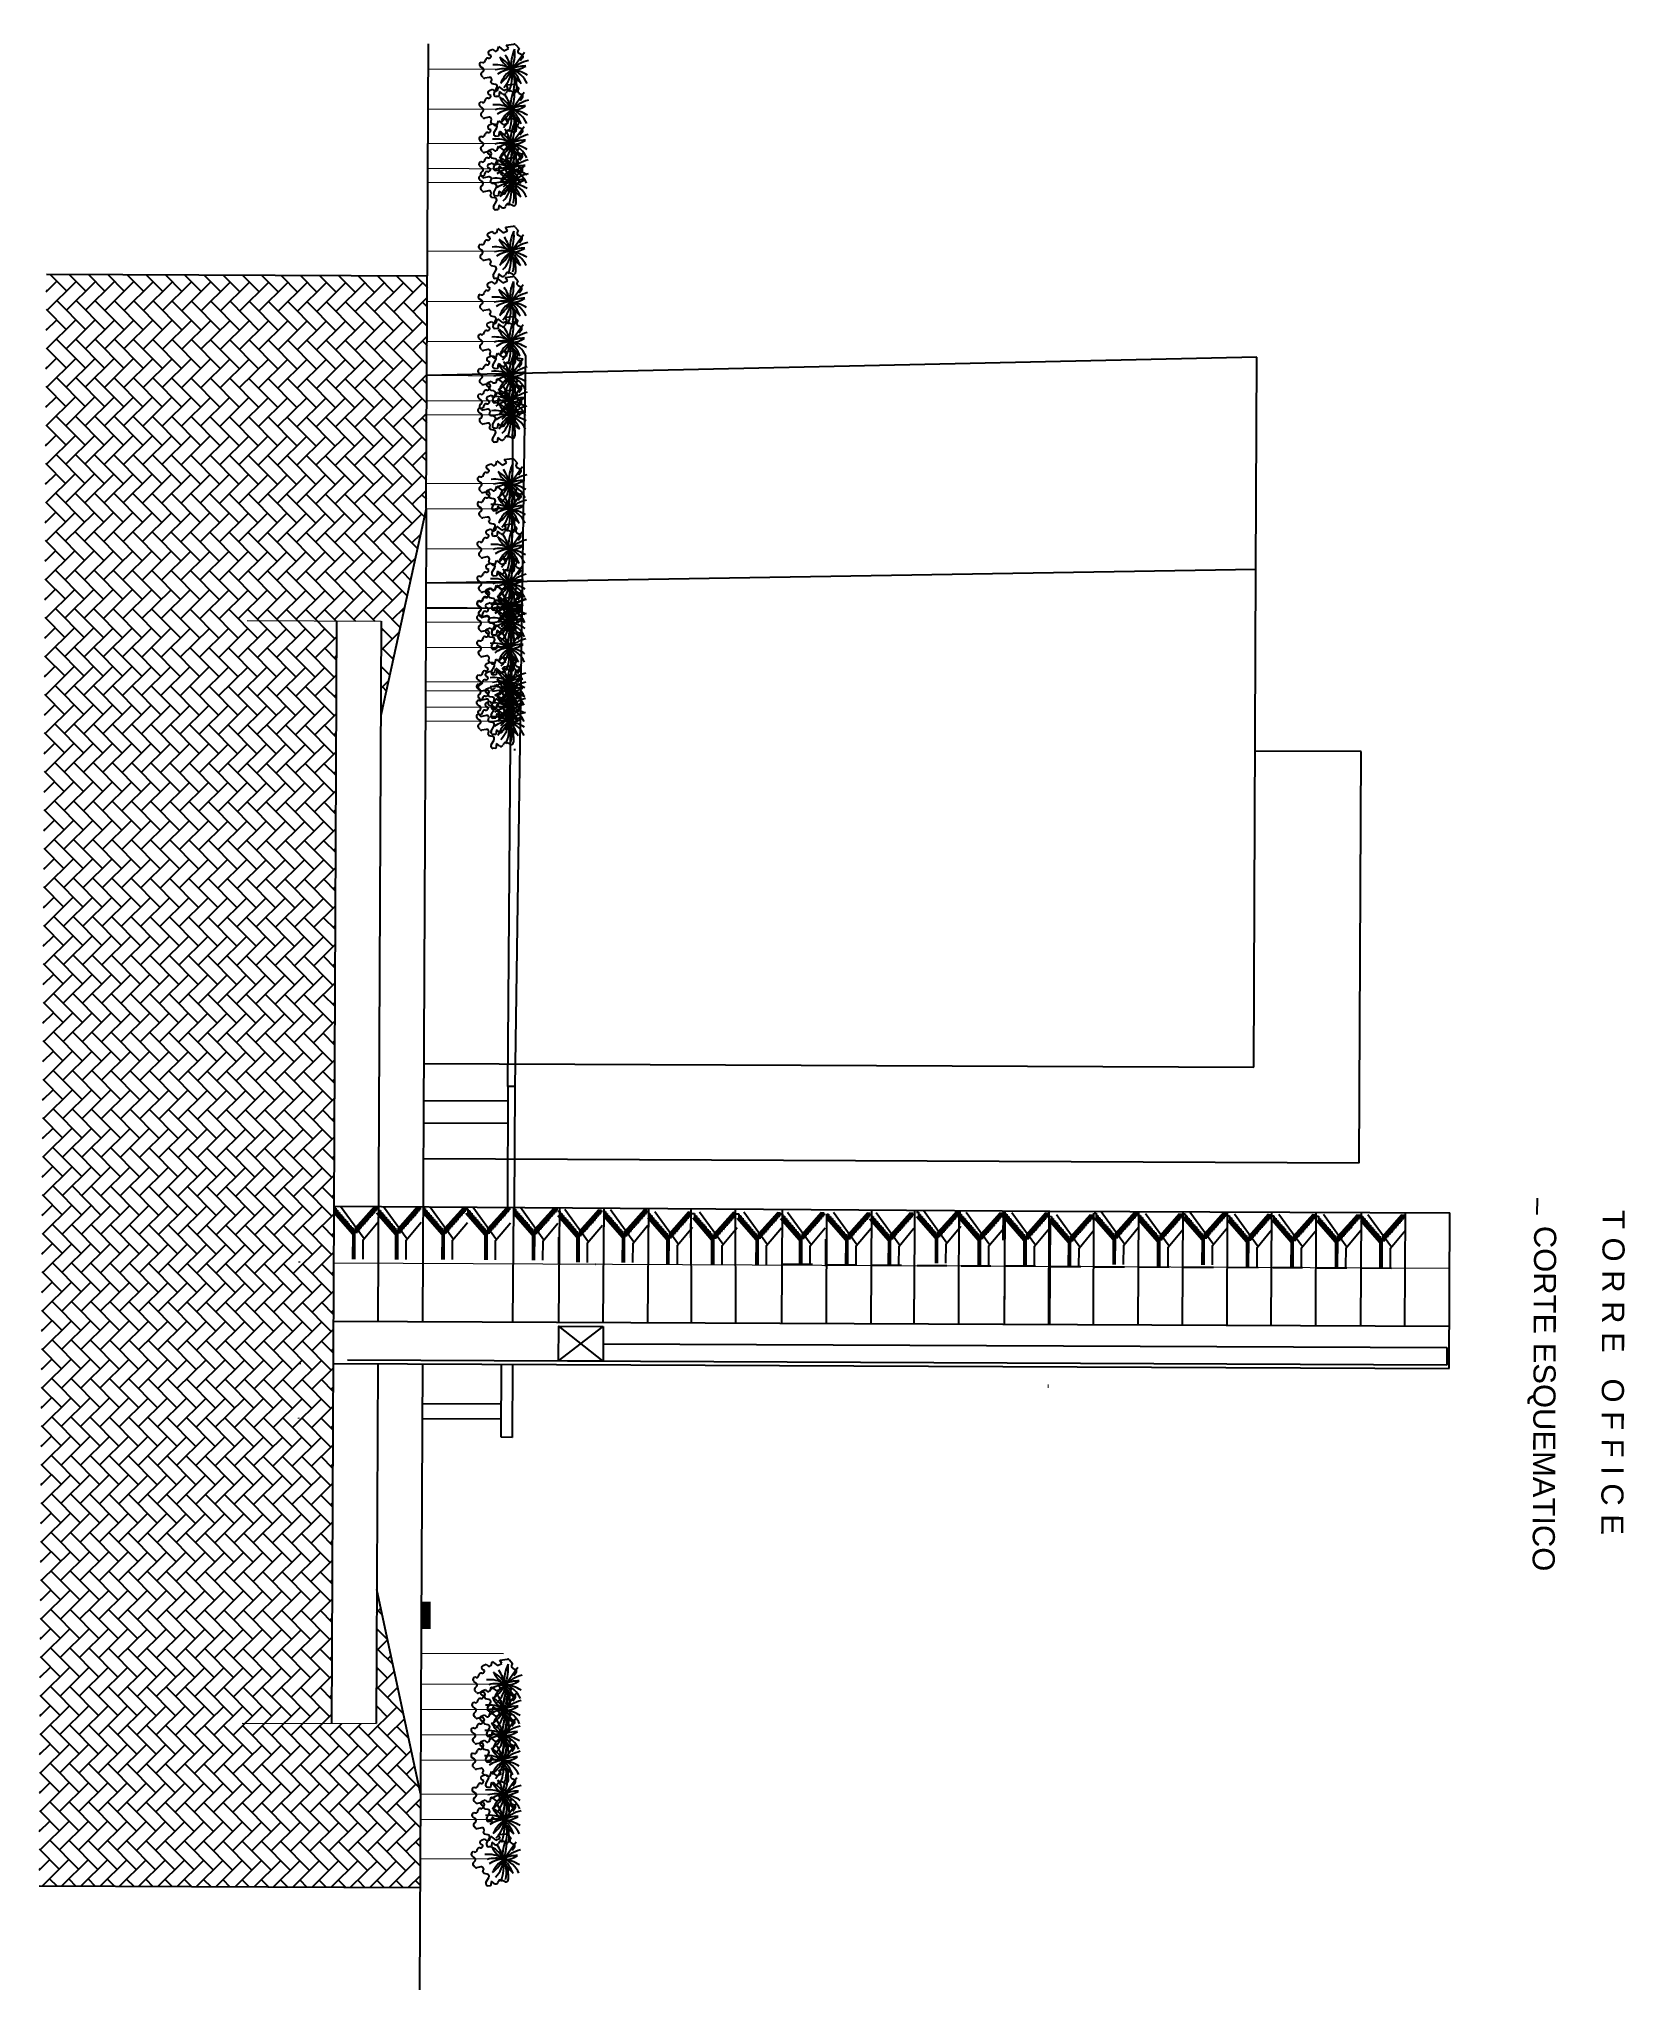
# Model space of a CAD drawing. Header units: metres. Extents: x 322294 to 7190115, y 7390841 to 10157759.
# Drawn here: x 323511 to 323941, y 7390841 to 7391369 of the extents above; entities that cross this region are included whole.
import ezdxf

# ---------------------------------------------------------------- set-up
doc = ezdxf.new("R2010")
doc.units = ezdxf.units.M
doc.layers.get('0').update_dxf_attribs({"lineweight": 18})
doc.layers.add('greeb', color=92, linetype='Continuous')
doc.layers.add('Piso externo', color=254, linetype='Continuous')
for name, color, linetype, lineweight in [('linagrossa', 7, 'Continuous', 25), ('madeira', 22, 'Continuous', 15), ('PISO', 254, 'Continuous', 9), ('VIDRO', 4, 'Continuous', 15)]:
    doc.layers.add(name, color=color, linetype=linetype, lineweight=lineweight)
doc.styles.get("Standard").update_dxf_attribs({"font": 'arial.ttf'})

msp = doc.modelspace()

# ---------------------------------------------------------------- texts
at = {"layer": 'linagrossa'}
for s, p in [('T O R R E   O F F I C E ', (323934.716, 7391052.113)), ('CORTE ESQUEMATICO', (323916.165, 7391047.833))]:
    msp.add_text(s, height=6.00156, rotation=269.73877, dxfattribs=at).set_placement(p)

# ---------------------------------------------------------------- blocks, each defined once
blk = doc.blocks.new('tree-pl-31')
at = {"color": 0, "linetype": 'ByBlock'}
for p, q in [((-1.118, 0.086), (-0.991, 0.248)), ((-0.991, 0.248), (-0.91, 0.222)), ((-0.025, 0.096), (-0.862, 0.508)), ((-0.783, 0.29), (-0.75, 0.409)), ((-0.607, 0.471), (-0.458, 0.392)), ((0.314, 0.334), (0.829, 0.44)), ((0.946, 0.317), (0.902, 0.145)), ((0.977, 0.023), (1.035, 0.01)), ((-1.042, -0.33), (-1.136, -0.004)), ((-0.905, -0.207), (-1.042, -0.33)), ((-0.926, -0.64), (-0.782, -0.388)), ((-0.787, -0.657), (-0.926, -0.64)), ((-0.782, -0.388), (-0.905, -0.207)), ((-0.761, -0.878), (-0.716, -0.812)), ((0.481, -0.835), (0.551, -1.015)), ((0.668, -0.734), (0.62, -0.71)), ((0.74, -0.655), (0.668, -0.734)), ((0.74, -0.513), (0.74, -0.655)), ((1.118, -0.503), (0.872, -0.418)), ((1.101, -0.136), (1.021, -0.279)), ((1.021, -0.279), (1.238, -0.279)), ((1.238, -0.279), (1.25, -0.398)), ((-0.679, -1.011), (-0.761, -0.878)), ((-0.472, -0.907), (-0.499, -0.99)), ((-0.446, -0.906), (-0.472, -0.907)), ((-0.214, -1.12), (-0.244, -1.12)), ((-0.14, -1.29), (-0.129, -1.269)), ((-0.077, -1.333), (-0.14, -1.29)), ((0.128, -1.175), (0.069, -1.294)), ((0.32, -1.182), (0.291, -1.15)), ((0.533, -1.094), (0.473, -1.174))]:
    blk.add_line(p, q, dxfattribs=at)
for centre, radius, start, end in [((-1.04, 0.024), 0.1, 141.86272, 196.07988), ((-0.44, -1.708), 1.837, 77.33424, 105.43579), ((-0.44, 1.834), 1.837, 254.56421, 282.66576), ((-0.88, 0.317), 0.1, 252.24341, 344.54933), ((-0.654, 0.383), 0.1, 62.15895, 164.54933), ((0.679, -1.616), 1.837, 111.56279, 134.18424), ((1.134, 1.495), 1.837, 204.01258, 231.15221), ((-1.181, 0.474), 1.219, 305.80884, 342.56663), ((0.68, -0.921), 1.219, 123.73175, 160.48954), ((-1.182, -0.151), 1.219, 11.35568, 42.1465), ((0.929, 0.831), 1.219, 187.74703, 218.98324), ((1.083, -0.411), 1.219, 157.12713, 196.64003), ((0.719, -0.892), 1.219, 84.39933, 129.21764), ((-0.565, -1.675), 1.837, 48.96319, 73.76269), ((1.485, -0.961), 1.837, 121.9513, 146.58474), ((-1.047, 1.569), 1.837, 303.45503, 328.08846), ((1.163, -0.151), 1.219, 124.5644, 168.64432), ((1.805, 0.115), 1.837, 157.61267, 180.81329), ((1.163, 0.343), 1.219, 191.35568, 223.75306), ((1.805, 0.077), 1.837, 179.18671, 202.43807), ((0.558, -1.662), 1.837, 77.21474, 107.99123), ((0.114, -1.127), 1.219, 55.24334, 95.82227), ((0.895, 0.903), 1.219, 222.07606, 257.97502), ((0.849, 0.342), 0.1, 345.74529, 101.55475), ((0.999, 0.121), 0.1, 165.74529, 257.31082), ((1.013, -0.088), 0.1, 330.96283, 77.31082), ((-0.798, -0.756), 0.1, 325.85938, 83.2062), ((0.574, -0.799), 0.1, 62.83364, 201.1591), ((0.84, -0.513), 0.1, 71.08283, 180), ((1.151, -0.408), 0.1, 251.08283, 6.00473), ((-0.594, -0.959), 0.1, 211.51649, 342.00791), ((-0.442, -1.006), 0.1, 356.15566, 92.29225), ((-0.242, -1.02), 0.1, 176.15566, 268.75374), ((-0.216, -1.22), 0.1, 330.5417, 88.75374), ((-0.021, -1.25), 0.1, 235.69401, 333.92079), ((0.218, -1.219), 0.1, 43.07036, 153.92079), ((0.393, -1.113), 0.1, 223.07036, 322.83506), ((0.453, -1.034), 0.1, 322.83506, 10.9464)]:
    blk.add_arc(centre, radius, start, end, dxfattribs=at)

# ---------------------------------------------------------------- hatches: boundary and pattern name
at = {"layer": 'linagrossa'}
h = msp.add_hatch(dxfattribs=at)
h.set_pattern_fill('AR-HBONE', color=256, scale=0.036299, angle=-90.26123)
h.set_pattern_definition([(314.738773, (315673.0615, 7400743.27), (5.2155024, -0.0237791), [11.0638663, -3.6879554]), (44.738773, (315675.6573, 7400740.6504), (5.2155024, -0.0237791), [11.0638663, -3.6879554])])
h.paths.add_polyline_path([(323614.397, 7390868.499), (323614.513, 7390893.962), (323602.666, 7390949.305), (323602.5, 7390912.925), (323590.4, 7390912.981), (323591.762, 7391211.698), (323603.862, 7391211.643), (323603.746, 7391186.136), (323616.101, 7391242.227), (323616.388, 7391305.174), (323513.189, 7391305.644), (323511.198, 7390868.969)])

# ---------------------------------------------------------------- linework, layer by layer
for p, q in [((323616.101, 7391242.227), (323616.675, 7391368.121)), ((323616.388, 7391305.174), (323513.189, 7391305.644)), ((323841.088, 7391283.168), (323616.265, 7391278.201)), ((323638.205, 7391085.606), (323639.673, 7391283.207)), ((323639.673, 7391283.207), (323642.277, 7391282.759)), ((323640.163, 7391085.597), (323643.054, 7391283.584)), ((323840.826, 7391225.684), (323841.088, 7391283.168)), ((323616.101, 7391242.227), (323603.746, 7391186.136)), ((323840.826, 7391225.684), (323616.009, 7391222.006)), ((323840.211, 7391090.8), (323840.826, 7391225.684)), ((323591.762, 7391211.698), (323590.4, 7390912.981)), ((323603.862, 7391211.643), (323602.996, 7391021.84)), ((323615.956, 7391210.378), (323615.096, 7391021.785)), ((323640.281, 7391176.846), (323639.817, 7391176.848)), ((323869.28, 7391176.311), (323840.602, 7391176.442)), ((323868.772, 7391064.877), (323869.28, 7391176.311)), ((323615.415, 7391091.825), (323840.211, 7391090.8)), ((323638.186, 7391081.628), (323615.369, 7391081.732)), ((323638.205, 7391085.606), (323638.056, 7391053.035)), ((323640.163, 7391085.597), (323638.205, 7391085.606)), ((323640.014, 7391052.877), (323640.163, 7391085.597)), ((323615.342, 7391075.749), (323638.159, 7391075.645)), ((323615.298, 7391066.032), (323868.772, 7391064.877)), ((323916.941, 7391055.331), (323916.921, 7391050.872)), ((323591.032, 7391051.456), (323596.175, 7391045.577)), ((323591.037, 7391052.641), (323591.552, 7391052.64)), ((323591.04, 7391053.167), (323785.012, 7391051.794)), ((323591.552, 7391052.638), (323591.549, 7391050.865)), ((323591.551, 7391052.043), (323592.066, 7391052.042)), ((323592.066, 7391052.042), (323592.063, 7391050.278)), ((323592.065, 7391051.446), (323592.58, 7391051.445)), ((323592.58, 7391051.445), (323592.577, 7391049.69)), ((323592.579, 7391050.849), (323593.094, 7391050.848)), ((323592.896, 7391053.158), (323599.296, 7391044.348)), ((323593.094, 7391050.848), (323593.091, 7391049.102)), ((323593.093, 7391050.252), (323593.608, 7391050.251)), ((323593.608, 7391050.251), (323593.605, 7391048.515)), ((323596.943, 7391047.284), (323602.14, 7391053.116)), ((323599.53, 7391048.466), (323599.543, 7391050.202)), ((323600.05, 7391049.058), (323600.062, 7391050.785)), ((323600.569, 7391049.603), (323600.582, 7391051.367)), ((323600.574, 7391050.247), (323601.089, 7391050.243)), ((323601.089, 7391050.243), (323601.101, 7391051.95)), ((323601.093, 7391050.839), (323601.608, 7391050.836)), ((323601.608, 7391050.836), (323601.62, 7391052.533)), ((323601.612, 7391051.432), (323602.127, 7391051.428)), ((323602.127, 7391051.428), (323602.14, 7391053.116)), ((323602.132, 7391052.024), (323602.647, 7391052.021)), ((323602.647, 7391052.021), (323602.655, 7391053.114)), ((323602.647, 7391051.37), (323607.789, 7391045.491)), ((323602.651, 7391052.617), (323603.083, 7391052.615)), ((323602.652, 7391052.554), (323603.167, 7391052.553)), ((323603.167, 7391052.552), (323603.164, 7391050.779)), ((323603.166, 7391051.957), (323603.681, 7391051.956)), ((323603.681, 7391051.956), (323603.678, 7391050.191)), ((323603.68, 7391051.36), (323604.195, 7391051.359)), ((323604.195, 7391051.359), (323604.192, 7391049.604)), ((323604.194, 7391050.763), (323604.709, 7391050.762)), ((323604.511, 7391053.072), (323610.91, 7391044.262)), ((323604.709, 7391050.762), (323604.706, 7391049.016)), ((323604.708, 7391050.165), (323605.223, 7391050.164)), ((323605.223, 7391050.164), (323605.22, 7391048.428)), ((323608.558, 7391047.197), (323613.754, 7391053.03)), ((323611.145, 7391048.379), (323611.158, 7391050.115)), ((323611.665, 7391048.972), (323611.677, 7391050.698)), ((323612.184, 7391049.517), (323612.197, 7391051.281)), ((323612.188, 7391050.161), (323612.703, 7391050.157)), ((323612.703, 7391050.157), (323612.716, 7391051.864)), ((323612.708, 7391050.753), (323613.223, 7391050.749)), ((323613.223, 7391050.749), (323613.235, 7391052.447)), ((323613.227, 7391051.345), (323613.742, 7391051.342)), ((323613.742, 7391051.342), (323613.754, 7391053.03)), ((323613.746, 7391051.938), (323614.262, 7391051.934)), ((323614.262, 7391051.934), (323614.269, 7391053.027)), ((323614.266, 7391052.53), (323614.698, 7391052.528)), ((323615.231, 7391051.346), (323620.374, 7391045.467)), ((323615.236, 7391052.53), (323615.751, 7391052.529)), ((323615.751, 7391052.528), (323615.748, 7391050.755)), ((323615.75, 7391051.933), (323616.265, 7391051.932)), ((323616.265, 7391051.932), (323616.262, 7391050.167)), ((323616.264, 7391051.336), (323616.779, 7391051.335)), ((323616.779, 7391051.335), (323616.776, 7391049.58)), ((323616.778, 7391050.739), (323617.293, 7391050.738)), ((323617.095, 7391053.048), (323623.495, 7391044.238)), ((323617.293, 7391050.738), (323617.29, 7391048.992)), ((323617.292, 7391050.142), (323617.807, 7391050.141)), ((323617.807, 7391050.141), (323617.804, 7391048.405)), ((323621.142, 7391047.173), (323626.339, 7391053.006)), ((323623.729, 7391048.356), (323623.742, 7391050.091)), ((323624.249, 7391048.948), (323624.261, 7391050.674)), ((323624.768, 7391049.493), (323624.781, 7391051.257)), ((323624.773, 7391050.137), (323625.288, 7391050.133)), ((323625.288, 7391050.133), (323625.3, 7391051.84)), ((323625.292, 7391050.729), (323625.807, 7391050.725)), ((323625.807, 7391050.725), (323625.819, 7391052.423)), ((323625.811, 7391051.322), (323626.326, 7391051.318)), ((323626.326, 7391051.318), (323626.339, 7391053.006)), ((323626.331, 7391051.914), (323626.846, 7391051.91)), ((323626.846, 7391051.91), (323626.854, 7391053.003)), ((323626.846, 7391051.26), (323631.988, 7391045.38)), ((323626.85, 7391052.506), (323627.282, 7391052.505)), ((323626.851, 7391052.444), (323627.366, 7391052.443)), ((323627.366, 7391052.441), (323627.363, 7391050.669)), ((323627.365, 7391051.847), (323627.88, 7391051.846)), ((323627.88, 7391051.846), (323627.877, 7391050.081)), ((323627.879, 7391051.249), (323628.394, 7391051.249)), ((323628.394, 7391051.249), (323628.391, 7391049.493)), ((323628.393, 7391050.652), (323628.908, 7391050.651)), ((323628.71, 7391052.962), (323635.109, 7391044.152)), ((323628.908, 7391050.651), (323628.905, 7391048.906)), ((323628.907, 7391050.055), (323629.422, 7391050.054)), ((323629.422, 7391050.054), (323629.419, 7391048.318)), ((323632.757, 7391047.087), (323637.953, 7391052.919)), ((323635.344, 7391048.269), (323635.357, 7391050.005)), ((323635.864, 7391048.862), (323635.876, 7391050.588)), ((323636.383, 7391049.406), (323636.396, 7391051.171)), ((323636.387, 7391050.05), (323636.902, 7391050.047)), ((323636.902, 7391050.047), (323636.915, 7391051.754)), ((323636.907, 7391050.643), (323637.422, 7391050.639)), ((323637.422, 7391050.639), (323637.434, 7391052.337)), ((323637.426, 7391051.235), (323637.941, 7391051.231)), ((323637.941, 7391051.231), (323637.953, 7391052.919)), ((323637.945, 7391051.828), (323638.461, 7391051.824)), ((323638.461, 7391051.824), (323638.468, 7391052.917)), ((323638.465, 7391052.42), (323638.897, 7391052.418)), ((323639.544, 7391021.674), (323639.776, 7391052.874)), ((323639.708, 7391051.164), (323644.851, 7391045.285)), ((323639.713, 7391052.348), (323640.228, 7391052.347)), ((323640.014, 7391052.872), (323640.014, 7391052.877)), ((323640.228, 7391052.346), (323640.225, 7391050.573)), ((323640.227, 7391051.751), (323640.742, 7391051.75)), ((323640.529, 7391052.868), (323640.529, 7391052.873)), ((323640.742, 7391051.75), (323640.739, 7391049.985)), ((323640.741, 7391051.154), (323641.256, 7391051.153)), ((323641.044, 7391052.864), (323641.044, 7391052.869)), ((323641.256, 7391051.153), (323641.253, 7391049.398)), ((323641.255, 7391050.557), (323641.77, 7391050.556)), ((323641.559, 7391052.861), (323641.559, 7391052.866)), ((323641.572, 7391052.866), (323647.972, 7391044.056)), ((323641.77, 7391050.556), (323641.767, 7391048.81)), ((323641.769, 7391049.959), (323642.284, 7391049.958)), ((323642.074, 7391052.857), (323642.074, 7391052.862)), ((323642.284, 7391049.958), (323642.281, 7391048.223)), ((323642.589, 7391052.853), (323642.589, 7391052.858)), ((323643.104, 7391052.849), (323643.104, 7391052.854)), ((323643.619, 7391052.845), (323643.619, 7391052.851)), ((323644.134, 7391052.842), (323644.134, 7391052.847)), ((323644.649, 7391052.838), (323644.65, 7391052.843)), ((323645.165, 7391052.834), (323645.165, 7391052.84)), ((323645.619, 7391046.991), (323650.816, 7391052.824)), ((323648.726, 7391048.766), (323648.738, 7391050.492)), ((323649.245, 7391049.311), (323649.258, 7391051.075)), ((323649.765, 7391049.951), (323649.777, 7391051.658)), ((323649.769, 7391050.547), (323650.284, 7391050.543)), ((323650.284, 7391050.543), (323650.296, 7391052.241)), ((323650.288, 7391051.139), (323650.803, 7391051.136)), ((323650.803, 7391051.136), (323650.816, 7391052.824)), ((323650.808, 7391051.732), (323651.323, 7391051.728)), ((323651.323, 7391051.728), (323651.331, 7391052.821)), ((323651.327, 7391052.324), (323651.759, 7391052.323)), ((323651.751, 7391050.612), (323656.894, 7391044.733)), ((323651.756, 7391051.796), (323652.271, 7391051.795)), ((323652.025, 7391021.617), (323652.257, 7391052.781)), ((323652.271, 7391051.794), (323652.268, 7391050.021)), ((323652.27, 7391051.199), (323652.785, 7391051.198)), ((323652.785, 7391051.198), (323652.782, 7391049.433)), ((323652.784, 7391050.602), (323653.299, 7391050.601)), ((323653.299, 7391050.601), (323653.296, 7391048.846)), ((323653.298, 7391050.005), (323653.813, 7391050.004)), ((323653.615, 7391052.314), (323660.015, 7391043.504)), ((323653.748, 7391052.77), (323653.748, 7391052.782)), ((323653.813, 7391050.004), (323653.81, 7391048.258)), ((323654.263, 7391052.766), (323654.263, 7391052.779)), ((323654.778, 7391052.762), (323654.778, 7391052.775)), ((323655.293, 7391052.759), (323655.293, 7391052.771)), ((323655.808, 7391052.755), (323655.808, 7391052.767)), ((323656.323, 7391052.751), (323656.323, 7391052.764)), ((323656.838, 7391052.747), (323656.838, 7391052.76)), ((323657.353, 7391052.743), (323657.353, 7391052.756)), ((323657.663, 7391046.44), (323662.859, 7391052.272)), ((323657.868, 7391052.739), (323657.868, 7391052.752)), ((323661.288, 7391048.759), (323661.301, 7391050.523)), ((323661.808, 7391049.399), (323661.82, 7391051.106)), ((323661.812, 7391049.995), (323662.327, 7391049.991)), ((323662.327, 7391049.991), (323662.34, 7391051.689)), ((323662.332, 7391050.588), (323662.847, 7391050.584)), ((323662.847, 7391050.584), (323662.859, 7391052.272)), ((323662.851, 7391051.18), (323663.366, 7391051.176)), ((323663.366, 7391051.176), (323663.374, 7391052.27)), ((323663.37, 7391051.773), (323663.802, 7391051.771)), ((323664.02, 7391021.562), (323664.252, 7391052.692)), ((323664.079, 7391050.556), (323669.221, 7391044.676)), ((323664.084, 7391051.74), (323664.599, 7391051.739)), ((323664.599, 7391051.737), (323664.596, 7391049.965)), ((323664.598, 7391051.143), (323665.113, 7391051.142)), ((323665.113, 7391051.142), (323665.11, 7391049.377)), ((323665.112, 7391050.545), (323665.627, 7391050.545)), ((323665.627, 7391050.545), (323665.624, 7391048.789)), ((323665.943, 7391052.258), (323672.342, 7391043.448)), ((323669.99, 7391046.383), (323675.186, 7391052.215)), ((323673.616, 7391048.702), (323673.628, 7391050.467)), ((323674.135, 7391049.343), (323674.148, 7391051.05)), ((323674.655, 7391049.935), (323674.667, 7391051.633)), ((323674.659, 7391050.531), (323675.174, 7391050.527)), ((323675.174, 7391050.527), (323675.186, 7391052.215)), ((323675.178, 7391051.124), (323675.693, 7391051.12)), ((323675.693, 7391051.12), (323675.701, 7391052.213)), ((323675.698, 7391051.716), (323676.13, 7391051.714)), ((323676.122, 7391050.004), (323681.265, 7391044.124)), ((323676.127, 7391051.188), (323676.642, 7391051.187)), ((323676.139, 7391021.507), (323676.37, 7391052.602)), ((323676.642, 7391051.186), (323676.639, 7391049.413)), ((323676.641, 7391050.591), (323677.156, 7391050.59)), ((323677.156, 7391050.59), (323677.153, 7391048.825)), ((323677.155, 7391049.994), (323677.67, 7391049.993)), ((323677.67, 7391049.993), (323677.667, 7391048.238)), ((323677.986, 7391051.706), (323684.386, 7391042.896)), ((323682.033, 7391045.831), (323687.23, 7391051.664)), ((323686.179, 7391048.791), (323686.191, 7391050.498)), ((323686.698, 7391049.383), (323686.71, 7391051.081)), ((323686.702, 7391049.979), (323687.217, 7391049.976)), ((323687.217, 7391049.976), (323687.23, 7391051.664)), ((323687.222, 7391050.572), (323687.737, 7391050.568)), ((323687.737, 7391050.568), (323687.745, 7391051.661)), ((323687.741, 7391051.164), (323688.173, 7391051.162)), ((323687.782, 7391044.536), (323687.84, 7391052.546)), ((323687.93, 7391021.453), (323687.84, 7391052.516)), ((323688.247, 7391051.136), (323688.762, 7391051.135)), ((323688.762, 7391051.134), (323688.759, 7391049.361)), ((323688.761, 7391050.539), (323689.276, 7391050.538)), ((323689.276, 7391050.538), (323689.273, 7391048.773)), ((323690.106, 7391051.654), (323696.505, 7391042.844)), ((323694.153, 7391045.779), (323699.349, 7391051.612)), ((323698.298, 7391048.739), (323698.311, 7391050.446)), ((323698.818, 7391049.331), (323698.83, 7391051.029)), ((323699.337, 7391049.924), (323699.349, 7391051.612)), ((323699.341, 7391050.52), (323699.856, 7391050.516)), ((323699.813, 7391044.435), (323699.871, 7391052.445)), ((323699.856, 7391050.516), (323699.864, 7391051.609)), ((323699.861, 7391051.112), (323700.293, 7391051.11)), ((323699.973, 7391021.398), (323699.87, 7391052.427)), ((323700.259, 7391051.094), (323700.774, 7391051.093)), ((323700.774, 7391051.092), (323700.771, 7391049.319)), ((323700.773, 7391050.497), (323701.288, 7391050.496)), ((323701.288, 7391050.496), (323701.285, 7391048.731)), ((323702.118, 7391051.612), (323708.518, 7391042.802)), ((323706.166, 7391045.737), (323711.362, 7391051.569)), ((323710.311, 7391048.697), (323710.323, 7391050.404)), ((323710.83, 7391049.289), (323710.842, 7391050.987)), ((323711.35, 7391049.881), (323711.362, 7391051.569)), ((323711.354, 7391050.478), (323711.869, 7391050.474)), ((323711.869, 7391050.474), (323711.877, 7391051.567)), ((323711.873, 7391051.07), (323712.305, 7391051.068)), ((323712.069, 7391051.019), (323712.584, 7391051.018)), ((323712.378, 7391021.342), (323712.563, 7391052.333)), ((323712.584, 7391051.016), (323712.581, 7391049.243)), ((323712.583, 7391050.421), (323713.098, 7391050.42)), ((323713.098, 7391050.42), (323713.095, 7391048.656)), ((323713.928, 7391051.536), (323720.328, 7391042.726)), ((323717.976, 7391045.662), (323723.172, 7391051.494)), ((323722.121, 7391048.621), (323722.133, 7391050.328)), ((323722.64, 7391049.214), (323722.652, 7391050.911)), ((323723.16, 7391049.806), (323723.172, 7391051.494)), ((323723.164, 7391050.402), (323723.679, 7391050.399)), ((323723.679, 7391050.399), (323723.687, 7391051.492)), ((323723.683, 7391050.995), (323724.115, 7391050.993)), ((323724.493, 7391021.286), (323724.623, 7391050.991)), ((323724.561, 7391050.963), (323725.076, 7391050.962)), ((323725.076, 7391050.961), (323725.073, 7391049.188)), ((323725.075, 7391050.366), (323725.59, 7391050.365)), ((323725.59, 7391050.365), (323725.587, 7391048.6)), ((323726.42, 7391051.481), (323732.82, 7391042.671)), ((323730.467, 7391045.607), (323735.664, 7391051.439)), ((323734.613, 7391048.566), (323734.625, 7391050.273)), ((323735.132, 7391049.159), (323735.144, 7391050.856)), ((323735.651, 7391049.751), (323735.664, 7391051.439)), ((323735.656, 7391050.347), (323736.171, 7391050.343)), ((323736.131, 7391050.92), (323736.646, 7391050.919)), ((323736.171, 7391050.343), (323736.179, 7391051.437)), ((323736.175, 7391050.94), (323736.607, 7391050.938)), ((323736.557, 7391021.231), (323736.787, 7391052.152)), ((323736.646, 7391050.918), (323736.642, 7391049.145)), ((323736.645, 7391050.323), (323737.16, 7391050.322)), ((323737.16, 7391050.322), (323737.156, 7391048.557)), ((323737.989, 7391051.438), (323744.389, 7391042.628)), ((323742.037, 7391045.564), (323747.233, 7391051.396)), ((323746.182, 7391048.523), (323746.194, 7391050.23)), ((323746.701, 7391049.116), (323746.714, 7391050.813)), ((323747.221, 7391049.708), (323747.233, 7391051.396)), ((323747.225, 7391050.304), (323747.74, 7391050.3)), ((323747.74, 7391050.3), (323747.748, 7391051.394)), ((323747.744, 7391050.897), (323748.176, 7391050.895)), ((323748.292, 7391052.067), (323748.221, 7391027.996)), ((323748.861, 7391050.352), (323754.004, 7391044.473)), ((323748.866, 7391051.536), (323749.381, 7391051.535)), ((323749.381, 7391051.534), (323749.378, 7391049.761)), ((323749.38, 7391050.939), (323749.895, 7391050.938)), ((323749.895, 7391050.938), (323749.892, 7391049.173)), ((323749.894, 7391050.342), (323750.409, 7391050.341)), ((323750.409, 7391050.341), (323750.406, 7391048.586)), ((323750.725, 7391052.054), (323757.125, 7391043.244)), ((323754.773, 7391046.18), (323759.969, 7391052.012)), ((323758.398, 7391048.499), (323758.411, 7391050.263)), ((323758.918, 7391049.139), (323758.93, 7391050.846)), ((323759.437, 7391049.731), (323759.45, 7391051.429)), ((323759.442, 7391050.328), (323759.957, 7391050.324)), ((323759.957, 7391050.324), (323759.969, 7391052.012)), ((323759.961, 7391050.92), (323760.476, 7391050.916)), ((323760.321, 7391027.94), (323760.406, 7391051.977)), ((323760.428, 7391043.984), (323760.487, 7391051.994)), ((323760.476, 7391050.916), (323760.484, 7391052.009)), ((323760.478, 7391050.986), (323760.993, 7391050.985)), ((323760.48, 7391051.513), (323760.912, 7391051.511)), ((323760.993, 7391050.984), (323760.99, 7391049.211)), ((323760.992, 7391050.389), (323761.507, 7391050.388)), ((323761.507, 7391050.388), (323761.504, 7391048.623)), ((323762.337, 7391051.504), (323768.736, 7391042.694)), ((323766.384, 7391045.63), (323771.58, 7391051.462)), ((323770.529, 7391048.589), (323770.542, 7391050.296)), ((323771.049, 7391049.181), (323771.061, 7391050.879)), ((323771.568, 7391049.774), (323771.58, 7391051.462)), ((323771.572, 7391050.37), (323772.088, 7391050.366)), ((323772.088, 7391050.366), (323772.095, 7391051.46)), ((323772.092, 7391050.963), (323772.524, 7391050.961)), ((323772.354, 7391043.923), (323772.412, 7391051.933)), ((323772.692, 7391021.067), (323772.921, 7391051.884)), ((323772.843, 7391050.949), (323773.358, 7391050.948)), ((323773.358, 7391050.947), (323773.355, 7391049.174)), ((323773.357, 7391050.352), (323773.872, 7391050.351)), ((323773.872, 7391050.351), (323773.869, 7391048.586)), ((323774.702, 7391051.467), (323781.101, 7391042.657)), ((323778.749, 7391045.593), (323783.945, 7391051.425)), ((323782.894, 7391048.552), (323782.907, 7391050.259)), ((323783.414, 7391049.144), (323783.426, 7391050.842)), ((323783.933, 7391049.737), (323783.945, 7391051.425)), ((323783.937, 7391050.333), (323784.452, 7391050.329)), ((323784.452, 7391050.329), (323784.46, 7391051.423)), ((323784.457, 7391050.926), (323784.889, 7391050.924)), ((323784.705, 7391021.012), (323784.841, 7391051.794)), ((323784.886, 7391050.397), (323785.401, 7391050.396)), ((323785.012, 7391051.794), (323893.356, 7391051.316)), ((323785.401, 7391050.395), (323785.398, 7391048.622)), ((323786.745, 7391050.915), (323793.145, 7391042.105)), ((323790.792, 7391045.041), (323795.989, 7391050.873)), ((323795.457, 7391048.593), (323795.469, 7391050.29)), ((323795.976, 7391049.185), (323795.989, 7391050.873)), ((323796.496, 7391049.778), (323796.504, 7391050.871)), ((323796.5, 7391050.374), (323796.932, 7391050.372)), ((323796.837, 7391020.957), (323796.894, 7391051.213)), ((323796.985, 7391050.029), (323802.128, 7391044.149)), ((323796.99, 7391051.213), (323797.506, 7391051.212)), ((323797.506, 7391051.21), (323797.502, 7391049.437)), ((323797.504, 7391050.616), (323798.019, 7391050.615)), ((323798.019, 7391050.615), (323798.016, 7391048.85)), ((323798.018, 7391050.018), (323798.533, 7391050.017)), ((323798.533, 7391050.017), (323798.53, 7391048.262)), ((323798.849, 7391051.731), (323805.249, 7391042.921)), ((323802.897, 7391045.856), (323808.093, 7391051.688)), ((323807.042, 7391048.815), (323807.054, 7391050.523)), ((323807.561, 7391049.408), (323807.574, 7391051.106)), ((323807.566, 7391050.004), (323808.081, 7391050)), ((323808.081, 7391050), (323808.093, 7391051.688)), ((323808.085, 7391050.597), (323808.6, 7391050.593)), ((323808.6, 7391050.593), (323808.608, 7391051.686)), ((323808.604, 7391051.189), (323809.036, 7391051.187)), ((323808.949, 7391020.901), (323809.085, 7391051.687)), ((323809.034, 7391050.661), (323809.549, 7391050.66)), ((323809.549, 7391050.659), (323809.545, 7391048.886)), ((323809.548, 7391050.064), (323810.063, 7391050.063)), ((323810.063, 7391050.063), (323810.059, 7391048.298)), ((323810.893, 7391051.179), (323817.292, 7391042.369)), ((323814.94, 7391045.304), (323820.136, 7391051.137)), ((323819.085, 7391048.264), (323819.098, 7391049.971)), ((323819.605, 7391048.856), (323819.617, 7391050.554)), ((323820.124, 7391049.449), (323820.136, 7391051.136)), ((323820.128, 7391050.045), (323820.643, 7391050.041)), ((323820.643, 7391050.041), (323820.651, 7391051.134)), ((323820.648, 7391050.637), (323821.079, 7391050.635)), ((323820.933, 7391020.847), (323821.069, 7391051.635)), ((323821.081, 7391051.107), (323821.596, 7391051.106)), ((323821.596, 7391051.105), (323821.593, 7391049.332)), ((323821.595, 7391050.51), (323822.11, 7391050.509)), ((323822.11, 7391050.509), (323822.107, 7391048.744)), ((323822.94, 7391051.625), (323829.34, 7391042.815)), ((323826.988, 7391045.75), (323832.184, 7391051.583)), ((323831.133, 7391048.71), (323831.145, 7391050.417)), ((323831.652, 7391049.302), (323831.664, 7391051)), ((323832.172, 7391049.895), (323832.184, 7391051.582)), ((323832.176, 7391050.491), (323832.691, 7391050.487)), ((323832.691, 7391050.487), (323832.699, 7391051.58)), ((323832.695, 7391051.083), (323833.127, 7391051.081)), ((323832.979, 7391020.792), (323833.115, 7391051.581)), ((323833.125, 7391050.555), (323833.64, 7391050.554)), ((323833.64, 7391050.553), (323833.636, 7391048.78)), ((323833.639, 7391049.958), (323834.154, 7391049.957)), ((323834.154, 7391049.957), (323834.15, 7391048.192)), ((323834.984, 7391051.073), (323841.383, 7391042.263)), ((323839.031, 7391045.198), (323844.227, 7391051.031)), ((323843.695, 7391048.75), (323843.708, 7391050.448)), ((323844.215, 7391049.343), (323844.227, 7391051.031)), ((323844.734, 7391049.935), (323844.742, 7391051.028)), ((323844.739, 7391050.531), (323845.17, 7391050.529)), ((323844.966, 7391020.737), (323845.102, 7391051.528)), ((323845.17, 7391050.502), (323845.685, 7391050.501)), ((323845.685, 7391050.5), (323845.682, 7391048.727)), ((323847.029, 7391051.02), (323853.428, 7391042.21)), ((323851.076, 7391045.145), (323856.273, 7391050.978)), ((323855.741, 7391048.697), (323855.753, 7391050.395)), ((323856.26, 7391049.29), (323856.273, 7391050.978)), ((323856.78, 7391049.882), (323856.788, 7391050.975)), ((323856.784, 7391050.478), (323857.216, 7391050.476)), ((323857.018, 7391020.682), (323857.154, 7391051.475)), ((323857.216, 7391050.449), (323857.731, 7391050.448)), ((323857.731, 7391050.447), (323857.727, 7391048.674)), ((323859.074, 7391050.967), (323865.474, 7391042.157)), ((323863.122, 7391045.092), (323868.318, 7391050.925)), ((323867.786, 7391048.644), (323867.799, 7391050.342)), ((323868.306, 7391049.237), (323868.318, 7391050.925)), ((323868.825, 7391049.829), (323868.833, 7391050.922)), ((323868.829, 7391050.425), (323869.261, 7391050.424)), ((323869.229, 7391020.626), (323869.365, 7391051.421)), ((323869.261, 7391050.396), (323869.776, 7391050.395)), ((323869.776, 7391050.394), (323869.773, 7391048.621)), ((323871.12, 7391050.914), (323877.519, 7391042.104)), ((323875.167, 7391045.04), (323880.363, 7391050.872)), ((323879.832, 7391048.591), (323879.844, 7391050.289)), ((323880.351, 7391049.184), (323880.363, 7391050.872)), ((323880.871, 7391049.776), (323880.878, 7391050.869)), ((323880.875, 7391050.373), (323881.307, 7391050.371)), ((323881.176, 7391020.604), (323881.312, 7391051.369)), ((323893.171, 7391009.171), (323893.356, 7391051.316)), ((323593.607, 7391049.655), (323594.122, 7391049.654)), ((323594.122, 7391049.654), (323594.119, 7391047.927)), ((323594.121, 7391049.106), (323594.636, 7391049.104)), ((323594.636, 7391049.104), (323594.633, 7391047.34)), ((323594.635, 7391048.46), (323595.15, 7391048.459)), ((323595.15, 7391048.459), (323595.147, 7391046.752)), ((323595.149, 7391047.863), (323595.664, 7391047.862)), ((323595.664, 7391047.862), (323595.661, 7391046.165)), ((323595.663, 7391047.266), (323596.178, 7391047.265)), ((323596.175, 7391045.577), (323596.144, 7391038.783)), ((323596.178, 7391047.265), (323596.175, 7391045.577)), ((323596.177, 7391046.669), (323596.692, 7391046.668)), ((323596.692, 7391046.668), (323596.69, 7391045.575)), ((323596.691, 7391046.072), (323597.122, 7391046.07)), ((323596.739, 7391038.78), (323596.773, 7391046.071)), ((323596.938, 7391046.1), (323596.947, 7391047.287)), ((323596.938, 7391046.1), (323597.453, 7391046.096)), ((323597.453, 7391046.097), (323597.466, 7391047.87)), ((323597.457, 7391046.692), (323597.972, 7391046.688)), ((323597.972, 7391046.688), (323597.985, 7391048.453)), ((323597.977, 7391047.285), (323598.492, 7391047.281)), ((323598.492, 7391047.281), (323598.504, 7391049.036)), ((323598.496, 7391047.877), (323599.011, 7391047.873)), ((323599.011, 7391047.873), (323599.024, 7391049.619)), ((323599.015, 7391048.47), (323599.53, 7391048.466)), ((323599.035, 7391044.036), (323603.066, 7391048.869)), ((323599.535, 7391049.062), (323600.05, 7391049.058)), ((323600.054, 7391049.605), (323600.569, 7391049.603)), ((323605.222, 7391049.568), (323605.737, 7391049.567)), ((323605.737, 7391049.567), (323605.734, 7391047.841)), ((323605.736, 7391049.02), (323606.251, 7391049.018)), ((323606.251, 7391049.018), (323606.248, 7391047.253)), ((323606.25, 7391048.374), (323606.765, 7391048.373)), ((323606.765, 7391048.373), (323606.761, 7391046.666)), ((323606.764, 7391047.777), (323607.279, 7391047.776)), ((323607.279, 7391047.776), (323607.275, 7391046.078)), ((323607.277, 7391047.18), (323607.793, 7391047.179)), ((323607.789, 7391045.491), (323607.758, 7391038.697)), ((323607.793, 7391047.179), (323607.789, 7391045.491)), ((323607.791, 7391046.582), (323608.307, 7391046.581)), ((323608.307, 7391046.581), (323608.304, 7391045.488)), ((323608.305, 7391045.985), (323608.737, 7391045.983)), ((323608.353, 7391038.694), (323608.388, 7391045.985)), ((323608.553, 7391046.013), (323608.561, 7391047.201)), ((323608.553, 7391046.013), (323609.068, 7391046.01)), ((323609.068, 7391046.011), (323609.081, 7391047.784)), ((323609.072, 7391046.606), (323609.587, 7391046.602)), ((323609.587, 7391046.602), (323609.6, 7391048.367)), ((323609.592, 7391047.198), (323610.107, 7391047.194)), ((323610.107, 7391047.194), (323610.119, 7391048.95)), ((323610.111, 7391047.791), (323610.626, 7391047.787)), ((323610.626, 7391047.787), (323610.639, 7391049.532)), ((323610.63, 7391048.383), (323611.145, 7391048.379)), ((323610.65, 7391043.95), (323614.681, 7391048.783)), ((323611.15, 7391048.976), (323611.665, 7391048.972)), ((323611.669, 7391049.519), (323612.184, 7391049.517)), ((323617.806, 7391049.544), (323618.321, 7391049.543)), ((323618.321, 7391049.543), (323618.318, 7391047.817)), ((323618.32, 7391048.996), (323618.835, 7391048.994)), ((323618.835, 7391048.994), (323618.832, 7391047.229)), ((323618.834, 7391048.35), (323619.349, 7391048.349)), ((323619.349, 7391048.349), (323619.346, 7391046.642)), ((323619.348, 7391047.753), (323619.863, 7391047.752)), ((323619.863, 7391047.752), (323619.86, 7391046.054)), ((323619.862, 7391047.156), (323620.377, 7391047.155)), ((323620.374, 7391045.467), (323620.343, 7391038.673)), ((323620.377, 7391047.155), (323620.374, 7391045.467)), ((323620.376, 7391046.558), (323620.891, 7391046.558)), ((323620.891, 7391046.558), (323620.889, 7391045.464)), ((323620.89, 7391045.961), (323621.321, 7391045.959)), ((323620.938, 7391038.67), (323620.972, 7391045.961)), ((323621.137, 7391045.989), (323621.146, 7391047.177)), ((323621.137, 7391045.989), (323621.652, 7391045.986)), ((323621.652, 7391045.987), (323621.665, 7391047.76)), ((323621.656, 7391046.582), (323622.171, 7391046.578)), ((323622.171, 7391046.578), (323622.184, 7391048.343)), ((323622.176, 7391047.174), (323622.691, 7391047.171)), ((323622.691, 7391047.171), (323622.703, 7391048.926)), ((323622.695, 7391047.767), (323623.21, 7391047.763)), ((323623.21, 7391047.763), (323623.223, 7391049.509)), ((323623.214, 7391048.359), (323623.729, 7391048.356)), ((323623.234, 7391043.926), (323627.265, 7391048.759)), ((323623.734, 7391048.952), (323624.249, 7391048.948)), ((323624.253, 7391049.495), (323624.768, 7391049.493)), ((323629.421, 7391049.458), (323629.936, 7391049.457)), ((323629.936, 7391049.457), (323629.933, 7391047.731)), ((323629.935, 7391048.91), (323630.45, 7391048.907)), ((323630.45, 7391048.907), (323630.447, 7391047.143)), ((323630.449, 7391048.264), (323630.964, 7391048.263)), ((323630.964, 7391048.263), (323630.96, 7391046.555)), ((323630.963, 7391047.666), (323631.478, 7391047.665)), ((323631.478, 7391047.665), (323631.474, 7391045.968)), ((323631.476, 7391047.069), (323631.992, 7391047.068)), ((323631.988, 7391045.38), (323631.957, 7391038.586)), ((323631.992, 7391047.068), (323631.988, 7391045.38)), ((323631.99, 7391046.472), (323632.506, 7391046.471)), ((323632.506, 7391046.471), (323632.503, 7391045.378)), ((323632.504, 7391045.875), (323632.936, 7391045.873)), ((323632.552, 7391038.584), (323632.587, 7391045.875)), ((323632.752, 7391045.903), (323632.76, 7391047.091)), ((323632.752, 7391045.903), (323633.267, 7391045.899)), ((323633.267, 7391045.901), (323633.28, 7391047.674)), ((323633.271, 7391046.495), (323633.786, 7391046.492)), ((323633.786, 7391046.492), (323633.799, 7391048.256)), ((323633.791, 7391047.088), (323634.306, 7391047.084)), ((323634.306, 7391047.084), (323634.318, 7391048.839)), ((323634.31, 7391047.68), (323634.825, 7391047.677)), ((323634.825, 7391047.677), (323634.838, 7391049.422)), ((323634.829, 7391048.273), (323635.344, 7391048.269)), ((323634.849, 7391043.84), (323638.88, 7391048.673)), ((323635.349, 7391048.865), (323635.864, 7391048.862)), ((323635.868, 7391049.409), (323636.383, 7391049.406)), ((323642.283, 7391049.362), (323642.798, 7391049.361)), ((323642.798, 7391049.361), (323642.795, 7391047.635)), ((323642.797, 7391048.814), (323643.312, 7391048.812)), ((323643.312, 7391048.812), (323643.309, 7391047.047)), ((323643.311, 7391048.168), (323643.826, 7391048.167)), ((323643.826, 7391048.167), (323643.823, 7391046.46)), ((323643.825, 7391047.571), (323644.34, 7391047.57)), ((323644.34, 7391047.57), (323644.337, 7391045.872)), ((323644.339, 7391046.974), (323644.854, 7391046.973)), ((323644.851, 7391045.285), (323644.82, 7391038.491)), ((323644.854, 7391046.973), (323644.851, 7391045.285)), ((323644.853, 7391046.376), (323645.368, 7391046.375)), ((323645.368, 7391046.375), (323645.366, 7391045.282)), ((323645.367, 7391045.779), (323645.798, 7391045.777)), ((323645.415, 7391038.488), (323645.449, 7391045.779)), ((323645.614, 7391045.807), (323645.623, 7391046.995)), ((323645.614, 7391045.807), (323646.129, 7391045.804)), ((323646.129, 7391045.805), (323646.142, 7391047.578)), ((323646.133, 7391046.4), (323646.648, 7391046.396)), ((323646.648, 7391046.396), (323646.661, 7391048.161)), ((323646.653, 7391046.992), (323647.168, 7391046.989)), ((323647.168, 7391046.989), (323647.18, 7391048.744)), ((323647.172, 7391047.585), (323647.687, 7391047.581)), ((323647.687, 7391047.581), (323647.7, 7391049.327)), ((323647.691, 7391048.177), (323648.206, 7391048.173)), ((323647.711, 7391043.744), (323651.742, 7391048.577)), ((323648.206, 7391048.173), (323648.219, 7391049.909)), ((323648.211, 7391048.77), (323648.726, 7391048.766)), ((323648.73, 7391049.313), (323649.245, 7391049.311)), ((323649.25, 7391049.955), (323649.765, 7391049.951)), ((323651.884, 7391044.755), (323651.917, 7391037.476)), ((323653.812, 7391049.408), (323654.327, 7391049.407)), ((323654.327, 7391049.407), (323654.324, 7391047.671)), ((323654.326, 7391048.81), (323654.841, 7391048.809)), ((323654.841, 7391048.809), (323654.838, 7391047.083)), ((323654.84, 7391048.262), (323655.355, 7391048.26)), ((323655.355, 7391048.26), (323655.352, 7391046.495)), ((323655.354, 7391047.616), (323655.869, 7391047.615)), ((323655.869, 7391047.615), (323655.866, 7391045.908)), ((323655.868, 7391047.019), (323656.383, 7391047.018)), ((323656.383, 7391047.018), (323656.38, 7391045.32)), ((323656.382, 7391046.422), (323656.897, 7391046.421)), ((323656.894, 7391044.733), (323656.863, 7391037.939)), ((323656.897, 7391046.421), (323656.894, 7391044.733)), ((323656.896, 7391045.825), (323657.411, 7391045.824)), ((323657.411, 7391045.824), (323657.409, 7391044.73)), ((323657.41, 7391045.227), (323657.842, 7391045.225)), ((323657.458, 7391037.936), (323657.492, 7391045.227)), ((323657.657, 7391045.255), (323657.666, 7391046.443)), ((323657.657, 7391045.255), (323658.172, 7391045.252)), ((323658.172, 7391045.253), (323658.185, 7391047.026)), ((323658.177, 7391045.848), (323658.692, 7391045.844)), ((323658.692, 7391045.844), (323658.704, 7391047.609)), ((323658.696, 7391046.44), (323659.211, 7391046.437)), ((323659.211, 7391046.437), (323659.224, 7391048.192)), ((323659.215, 7391047.033), (323659.73, 7391047.029)), ((323659.73, 7391047.029), (323659.743, 7391048.775)), ((323659.735, 7391047.625), (323660.25, 7391047.622)), ((323659.755, 7391043.192), (323663.786, 7391048.025)), ((323660.25, 7391047.622), (323660.262, 7391049.358)), ((323660.254, 7391048.218), (323660.769, 7391048.214)), ((323660.769, 7391048.214), (323660.782, 7391049.94)), ((323660.773, 7391048.761), (323661.288, 7391048.759)), ((323661.293, 7391049.403), (323661.808, 7391049.399)), ((323665.626, 7391049.948), (323666.141, 7391049.947)), ((323666.141, 7391049.947), (323666.138, 7391048.202)), ((323666.14, 7391049.351), (323666.655, 7391049.35)), ((323666.655, 7391049.35), (323666.652, 7391047.614)), ((323666.654, 7391048.754), (323667.169, 7391048.753)), ((323667.169, 7391048.753), (323667.165, 7391047.027)), ((323667.168, 7391048.206), (323667.683, 7391048.203)), ((323667.683, 7391048.203), (323667.679, 7391046.439)), ((323667.682, 7391047.56), (323668.197, 7391047.559)), ((323668.197, 7391047.559), (323668.193, 7391045.851)), ((323668.195, 7391046.962), (323668.711, 7391046.961)), ((323668.711, 7391046.961), (323668.707, 7391045.264)), ((323668.709, 7391046.365), (323669.225, 7391046.364)), ((323669.221, 7391044.676), (323669.19, 7391037.882)), ((323669.225, 7391046.364), (323669.221, 7391044.676)), ((323669.223, 7391045.768), (323669.738, 7391045.767)), ((323669.738, 7391045.767), (323669.736, 7391044.674)), ((323669.737, 7391045.171), (323670.169, 7391045.169)), ((323669.785, 7391037.88), (323669.82, 7391045.171)), ((323669.985, 7391045.199), (323669.993, 7391046.387)), ((323669.985, 7391045.199), (323670.5, 7391045.195)), ((323670.5, 7391045.197), (323670.513, 7391046.97)), ((323670.504, 7391045.791), (323671.019, 7391045.788)), ((323671.019, 7391045.788), (323671.032, 7391047.552)), ((323671.023, 7391046.384), (323671.539, 7391046.38)), ((323671.539, 7391046.38), (323671.551, 7391048.135)), ((323671.543, 7391046.976), (323672.058, 7391046.973)), ((323672.058, 7391046.973), (323672.071, 7391048.718)), ((323672.062, 7391047.569), (323672.577, 7391047.565)), ((323672.082, 7391043.136), (323676.113, 7391047.969)), ((323672.577, 7391047.565), (323672.59, 7391049.301)), ((323672.582, 7391048.161), (323673.097, 7391048.158)), ((323673.097, 7391048.158), (323673.109, 7391049.884)), ((323673.101, 7391048.705), (323673.616, 7391048.702)), ((323673.62, 7391049.346), (323674.135, 7391049.343)), ((323674.14, 7391049.939), (323674.655, 7391049.935)), ((323677.669, 7391049.396), (323678.184, 7391049.395)), ((323678.184, 7391049.395), (323678.181, 7391047.65)), ((323678.183, 7391048.799), (323678.698, 7391048.798)), ((323678.698, 7391048.798), (323678.695, 7391047.062)), ((323678.697, 7391048.202), (323679.212, 7391048.201)), ((323679.212, 7391048.201), (323679.209, 7391046.475)), ((323679.211, 7391047.654), (323679.726, 7391047.652)), ((323679.726, 7391047.652), (323679.723, 7391045.887)), ((323679.725, 7391047.008), (323680.24, 7391047.007)), ((323680.24, 7391047.007), (323680.237, 7391045.3)), ((323680.239, 7391046.411), (323680.754, 7391046.41)), ((323680.754, 7391046.41), (323680.751, 7391044.712)), ((323680.753, 7391045.813), (323681.268, 7391045.812)), ((323681.268, 7391045.812), (323681.265, 7391044.124)), ((323681.267, 7391045.216), (323681.782, 7391045.215)), ((323681.782, 7391045.215), (323681.78, 7391044.122)), ((323682.028, 7391044.647), (323682.037, 7391045.835)), ((323682.543, 7391044.645), (323682.556, 7391046.418)), ((323682.547, 7391045.24), (323683.062, 7391045.236)), ((323683.062, 7391045.236), (323683.075, 7391047.001)), ((323683.067, 7391045.832), (323683.582, 7391045.828)), ((323683.582, 7391045.828), (323683.595, 7391047.583)), ((323683.586, 7391046.425), (323684.101, 7391046.421)), ((323684.101, 7391046.421), (323684.114, 7391048.166)), ((323684.105, 7391047.017), (323684.621, 7391047.013)), ((323684.125, 7391042.584), (323688.156, 7391047.417)), ((323684.621, 7391047.013), (323684.633, 7391048.749)), ((323684.625, 7391047.609), (323685.14, 7391047.606)), ((323685.14, 7391047.606), (323685.152, 7391049.332)), ((323685.144, 7391048.153), (323685.659, 7391048.151)), ((323685.659, 7391048.151), (323685.672, 7391049.915)), ((323685.664, 7391048.794), (323686.179, 7391048.791)), ((323686.183, 7391049.387), (323686.698, 7391049.383)), ((323688.242, 7391049.952), (323693.384, 7391044.073)), ((323689.275, 7391049.942), (323689.79, 7391049.941)), ((323689.79, 7391049.941), (323689.787, 7391048.186)), ((323689.789, 7391049.345), (323690.304, 7391049.344)), ((323690.304, 7391049.344), (323690.301, 7391047.598)), ((323690.303, 7391048.747), (323690.818, 7391048.746)), ((323690.818, 7391048.746), (323690.815, 7391047.01)), ((323690.817, 7391048.15), (323691.332, 7391048.149)), ((323691.332, 7391048.149), (323691.328, 7391046.423)), ((323691.331, 7391047.602), (323691.846, 7391047.6)), ((323691.846, 7391047.6), (323691.842, 7391045.835)), ((323691.845, 7391046.956), (323692.36, 7391046.955)), ((323692.36, 7391046.955), (323692.356, 7391045.248)), ((323692.358, 7391046.359), (323692.874, 7391046.358)), ((323692.874, 7391046.358), (323692.87, 7391044.66)), ((323692.872, 7391045.762), (323693.387, 7391045.761)), ((323693.387, 7391045.761), (323693.384, 7391044.073)), ((323693.386, 7391045.164), (323693.901, 7391045.163)), ((323693.901, 7391045.163), (323693.899, 7391044.07)), ((323694.148, 7391044.595), (323694.156, 7391045.783)), ((323694.663, 7391044.593), (323694.676, 7391046.366)), ((323694.667, 7391045.188), (323695.182, 7391045.184)), ((323695.182, 7391045.184), (323695.195, 7391046.949)), ((323695.186, 7391045.78), (323695.702, 7391045.776)), ((323695.702, 7391045.776), (323695.714, 7391047.532)), ((323695.706, 7391046.373), (323696.221, 7391046.369)), ((323696.221, 7391046.369), (323696.234, 7391048.114)), ((323696.225, 7391046.965), (323696.74, 7391046.961)), ((323696.245, 7391042.532), (323700.276, 7391047.365)), ((323696.74, 7391046.961), (323696.753, 7391048.697)), ((323696.745, 7391047.558), (323697.26, 7391047.554)), ((323697.26, 7391047.554), (323697.272, 7391049.28)), ((323697.264, 7391048.101), (323697.779, 7391048.099)), ((323697.779, 7391048.099), (323697.791, 7391049.863)), ((323697.783, 7391048.742), (323698.298, 7391048.739)), ((323698.303, 7391049.335), (323698.818, 7391049.331)), ((323698.822, 7391049.927), (323699.337, 7391049.924)), ((323700.254, 7391049.91), (323705.397, 7391044.03)), ((323701.287, 7391049.9), (323701.802, 7391049.899)), ((323701.802, 7391049.899), (323701.799, 7391048.143)), ((323701.801, 7391049.302), (323702.316, 7391049.301)), ((323702.316, 7391049.301), (323702.313, 7391047.556)), ((323702.315, 7391048.705), (323702.83, 7391048.704)), ((323702.83, 7391048.704), (323702.827, 7391046.968)), ((323702.829, 7391048.108), (323703.344, 7391048.107)), ((323703.344, 7391048.107), (323703.341, 7391046.381)), ((323703.343, 7391047.56), (323703.858, 7391047.557)), ((323703.858, 7391047.557), (323703.855, 7391045.793)), ((323703.857, 7391046.914), (323704.372, 7391046.913)), ((323704.372, 7391046.913), (323704.369, 7391045.205)), ((323704.371, 7391046.316), (323704.886, 7391046.316)), ((323704.886, 7391046.316), (323704.883, 7391044.618)), ((323704.885, 7391045.719), (323705.4, 7391045.718)), ((323705.4, 7391045.718), (323705.397, 7391044.03)), ((323705.399, 7391045.122), (323705.914, 7391045.121)), ((323705.914, 7391045.121), (323705.912, 7391044.028)), ((323706.16, 7391044.553), (323706.169, 7391045.741)), ((323706.675, 7391044.551), (323706.688, 7391046.324)), ((323706.68, 7391045.146), (323707.195, 7391045.142)), ((323707.195, 7391045.142), (323707.207, 7391046.906)), ((323707.199, 7391045.738), (323707.714, 7391045.734)), ((323707.714, 7391045.734), (323707.727, 7391047.489)), ((323707.718, 7391046.33), (323708.233, 7391046.327)), ((323708.233, 7391046.327), (323708.246, 7391048.072)), ((323708.238, 7391046.923), (323708.753, 7391046.919)), ((323708.258, 7391042.49), (323712.289, 7391047.323)), ((323708.753, 7391046.919), (323708.765, 7391048.655)), ((323708.757, 7391047.515), (323709.272, 7391047.512)), ((323709.272, 7391047.512), (323709.285, 7391049.238)), ((323709.276, 7391048.059), (323709.791, 7391048.056)), ((323709.791, 7391048.056), (323709.804, 7391049.821)), ((323709.796, 7391048.7), (323710.311, 7391048.697)), ((323710.315, 7391049.293), (323710.83, 7391049.289)), ((323710.834, 7391049.885), (323711.35, 7391049.881)), ((323712.064, 7391049.835), (323717.207, 7391043.955)), ((323713.097, 7391049.824), (323713.612, 7391049.823)), ((323713.612, 7391049.823), (323713.609, 7391048.068)), ((323713.611, 7391049.227), (323714.126, 7391049.226)), ((323714.126, 7391049.226), (323714.123, 7391047.481)), ((323714.125, 7391048.63), (323714.64, 7391048.629)), ((323714.64, 7391048.629), (323714.637, 7391046.893)), ((323714.639, 7391048.033), (323715.154, 7391048.032)), ((323715.154, 7391048.032), (323715.151, 7391046.305)), ((323715.153, 7391047.485), (323715.668, 7391047.482)), ((323715.668, 7391047.482), (323715.665, 7391045.718)), ((323715.667, 7391046.838), (323716.182, 7391046.837)), ((323716.182, 7391046.837), (323716.179, 7391045.13)), ((323716.181, 7391046.241), (323716.696, 7391046.24)), ((323716.696, 7391046.24), (323716.693, 7391044.543)), ((323716.695, 7391045.644), (323717.21, 7391045.643)), ((323717.21, 7391045.643), (323717.207, 7391043.955)), ((323717.209, 7391045.047), (323717.724, 7391045.046)), ((323717.724, 7391045.046), (323717.722, 7391043.953)), ((323717.97, 7391044.478), (323717.979, 7391045.665)), ((323718.485, 7391044.475), (323718.498, 7391046.248)), ((323718.489, 7391045.07), (323719.005, 7391045.067)), ((323719.005, 7391045.067), (323719.017, 7391046.831)), ((323719.009, 7391045.663), (323719.524, 7391045.659)), ((323719.524, 7391045.659), (323719.537, 7391047.414)), ((323719.528, 7391046.255), (323720.043, 7391046.251)), ((323720.043, 7391046.251), (323720.056, 7391047.997)), ((323720.048, 7391046.848), (323720.563, 7391046.844)), ((323720.068, 7391042.414), (323724.098, 7391047.247)), ((323720.563, 7391046.844), (323720.575, 7391048.58)), ((323720.567, 7391047.44), (323721.082, 7391047.436)), ((323721.082, 7391047.436), (323721.095, 7391049.163)), ((323721.086, 7391047.984), (323721.601, 7391047.981)), ((323721.601, 7391047.981), (323721.614, 7391049.746)), ((323721.606, 7391048.625), (323722.121, 7391048.621)), ((323722.125, 7391049.218), (323722.64, 7391049.214)), ((323722.644, 7391049.81), (323723.16, 7391049.806)), ((323724.556, 7391049.779), (323729.699, 7391043.9)), ((323725.589, 7391049.769), (323726.104, 7391049.768)), ((323726.104, 7391049.768), (323726.101, 7391048.013)), ((323726.103, 7391049.172), (323726.618, 7391049.171)), ((323726.618, 7391049.171), (323726.615, 7391047.425)), ((323726.617, 7391048.575), (323727.132, 7391048.574)), ((323727.132, 7391048.574), (323727.129, 7391046.838)), ((323727.131, 7391047.977), (323727.646, 7391047.977)), ((323727.646, 7391047.977), (323727.643, 7391046.25)), ((323727.645, 7391047.429), (323728.16, 7391047.427)), ((323728.16, 7391047.427), (323728.157, 7391045.663)), ((323728.159, 7391046.783), (323728.674, 7391046.782)), ((323728.674, 7391046.782), (323728.671, 7391045.075)), ((323728.673, 7391046.186), (323729.188, 7391046.185)), ((323729.188, 7391046.185), (323729.185, 7391044.487)), ((323729.187, 7391045.589), (323729.702, 7391045.588)), ((323729.702, 7391045.588), (323729.699, 7391043.9)), ((323729.701, 7391044.992), (323730.216, 7391044.991)), ((323730.216, 7391044.991), (323730.214, 7391043.897)), ((323730.462, 7391044.423), (323730.471, 7391045.61)), ((323730.977, 7391044.42), (323730.99, 7391046.193)), ((323730.981, 7391045.015), (323731.496, 7391045.011)), ((323731.496, 7391045.011), (323731.509, 7391046.776)), ((323731.501, 7391045.607), (323732.016, 7391045.604)), ((323732.016, 7391045.604), (323732.029, 7391047.359)), ((323732.02, 7391046.2), (323732.535, 7391046.196)), ((323732.535, 7391046.196), (323732.548, 7391047.942)), ((323732.539, 7391046.792), (323733.055, 7391046.789)), ((323732.559, 7391042.359), (323736.59, 7391047.192)), ((323733.055, 7391046.789), (323733.067, 7391048.525)), ((323733.059, 7391047.385), (323733.574, 7391047.381)), ((323733.574, 7391047.381), (323733.586, 7391049.107)), ((323733.578, 7391047.928), (323734.093, 7391047.926)), ((323734.093, 7391047.926), (323734.106, 7391049.69)), ((323734.098, 7391048.57), (323734.613, 7391048.566)), ((323734.617, 7391049.162), (323735.132, 7391049.159)), ((323735.136, 7391049.755), (323735.651, 7391049.751)), ((323736.125, 7391049.736), (323741.268, 7391043.857)), ((323737.158, 7391049.726), (323737.674, 7391049.725)), ((323737.674, 7391049.725), (323737.67, 7391047.97)), ((323737.672, 7391049.129), (323738.187, 7391049.128)), ((323738.187, 7391049.128), (323738.184, 7391047.382)), ((323738.186, 7391048.532), (323738.701, 7391048.531)), ((323738.701, 7391048.531), (323738.698, 7391046.795)), ((323738.7, 7391047.934), (323739.215, 7391047.934)), ((323739.215, 7391047.934), (323739.212, 7391046.207)), ((323739.214, 7391047.386), (323739.729, 7391047.384)), ((323739.729, 7391047.384), (323739.726, 7391045.62)), ((323739.728, 7391046.74), (323740.243, 7391046.739)), ((323740.243, 7391046.739), (323740.24, 7391045.032)), ((323740.242, 7391046.143), (323740.757, 7391046.142)), ((323740.757, 7391046.142), (323740.754, 7391044.444)), ((323740.756, 7391045.546), (323741.271, 7391045.545)), ((323741.271, 7391045.545), (323741.268, 7391043.857)), ((323741.27, 7391044.949), (323741.785, 7391044.948)), ((323741.785, 7391044.948), (323741.783, 7391043.854)), ((323742.031, 7391044.38), (323742.04, 7391045.567)), ((323742.546, 7391044.377), (323742.559, 7391046.15)), ((323742.551, 7391044.972), (323743.066, 7391044.968)), ((323743.066, 7391044.968), (323743.079, 7391046.733)), ((323743.07, 7391045.564), (323743.585, 7391045.561)), ((323743.585, 7391045.561), (323743.598, 7391047.316)), ((323743.589, 7391046.157), (323744.105, 7391046.153)), ((323744.105, 7391046.153), (323744.117, 7391047.899)), ((323744.109, 7391046.749), (323744.624, 7391046.746)), ((323744.129, 7391042.316), (323748.16, 7391047.149)), ((323744.624, 7391046.746), (323744.636, 7391048.482)), ((323744.628, 7391047.342), (323745.143, 7391047.338)), ((323745.143, 7391047.338), (323745.156, 7391049.064)), ((323745.147, 7391047.885), (323745.662, 7391047.883)), ((323745.662, 7391047.883), (323745.675, 7391049.647)), ((323745.667, 7391048.527), (323746.182, 7391048.523)), ((323746.186, 7391049.119), (323746.701, 7391049.116)), ((323746.706, 7391049.712), (323747.221, 7391049.708)), ((323750.408, 7391049.745), (323750.923, 7391049.744)), ((323750.923, 7391049.744), (323750.92, 7391047.998)), ((323750.922, 7391049.148), (323751.437, 7391049.147)), ((323751.437, 7391049.147), (323751.434, 7391047.411)), ((323751.436, 7391048.55), (323751.951, 7391048.549)), ((323751.951, 7391048.549), (323751.948, 7391046.823)), ((323751.95, 7391048.002), (323752.465, 7391048)), ((323752.465, 7391048), (323752.462, 7391046.235)), ((323752.464, 7391047.356), (323752.979, 7391047.355)), ((323752.979, 7391047.355), (323752.976, 7391045.648)), ((323752.978, 7391046.759), (323753.493, 7391046.758)), ((323753.493, 7391046.758), (323753.49, 7391045.06)), ((323753.492, 7391046.162), (323754.007, 7391046.161)), ((323754.007, 7391046.161), (323754.004, 7391044.473)), ((323754.006, 7391045.565), (323754.521, 7391045.564)), ((323754.521, 7391045.564), (323754.519, 7391044.47)), ((323754.52, 7391044.967), (323754.952, 7391044.965)), ((323754.568, 7391037.676), (323754.602, 7391044.967)), ((323754.767, 7391044.995), (323754.776, 7391046.183)), ((323754.767, 7391044.995), (323755.282, 7391044.992)), ((323755.282, 7391044.993), (323755.295, 7391046.766)), ((323755.287, 7391045.588), (323755.802, 7391045.584)), ((323755.802, 7391045.584), (323755.814, 7391047.349)), ((323755.806, 7391046.18), (323756.321, 7391046.177)), ((323756.321, 7391046.177), (323756.334, 7391047.932)), ((323756.325, 7391046.773), (323756.84, 7391046.769)), ((323756.84, 7391046.769), (323756.853, 7391048.515)), ((323756.845, 7391047.365), (323757.36, 7391047.362)), ((323756.865, 7391042.932), (323760.896, 7391047.765)), ((323757.36, 7391047.362), (323757.372, 7391049.097)), ((323757.364, 7391047.958), (323757.879, 7391047.954)), ((323757.879, 7391047.954), (323757.892, 7391049.68)), ((323757.883, 7391048.501), (323758.398, 7391048.499)), ((323758.403, 7391049.143), (323758.918, 7391049.139)), ((323758.922, 7391049.735), (323759.437, 7391049.731)), ((323760.473, 7391049.802), (323765.615, 7391043.923)), ((323761.506, 7391049.792), (323762.021, 7391049.791)), ((323762.021, 7391049.791), (323762.018, 7391048.036)), ((323762.02, 7391049.195), (323762.535, 7391049.194)), ((323762.535, 7391049.194), (323762.532, 7391047.448)), ((323762.534, 7391048.598), (323763.049, 7391048.597)), ((323763.049, 7391048.597), (323763.046, 7391046.861)), ((323763.048, 7391048), (323763.563, 7391047.999)), ((323763.563, 7391047.999), (323763.56, 7391046.273)), ((323763.562, 7391047.452), (323764.077, 7391047.45)), ((323764.077, 7391047.45), (323764.073, 7391045.685)), ((323764.076, 7391046.806), (323764.591, 7391046.805)), ((323764.591, 7391046.805), (323764.587, 7391045.098)), ((323764.59, 7391046.209), (323765.105, 7391046.208)), ((323765.105, 7391046.208), (323765.101, 7391044.51)), ((323765.103, 7391045.612), (323765.619, 7391045.611)), ((323765.619, 7391045.611), (323765.615, 7391043.923)), ((323765.617, 7391045.015), (323766.132, 7391045.014)), ((323766.132, 7391045.014), (323766.13, 7391043.92)), ((323766.379, 7391044.445), (323766.387, 7391045.633)), ((323766.894, 7391044.443), (323766.907, 7391046.216)), ((323766.898, 7391045.038), (323767.413, 7391045.034)), ((323767.413, 7391045.034), (323767.426, 7391046.799)), ((323767.417, 7391045.63), (323767.933, 7391045.627)), ((323767.933, 7391045.627), (323767.945, 7391047.382)), ((323767.937, 7391046.223), (323768.452, 7391046.219)), ((323768.452, 7391046.219), (323768.465, 7391047.965)), ((323768.456, 7391046.815), (323768.971, 7391046.812)), ((323768.476, 7391042.382), (323772.507, 7391047.215)), ((323768.971, 7391046.812), (323768.984, 7391048.548)), ((323768.976, 7391047.408), (323769.491, 7391047.404)), ((323769.491, 7391047.404), (323769.503, 7391049.13)), ((323769.495, 7391047.951), (323770.01, 7391047.949)), ((323770.01, 7391047.949), (323770.022, 7391049.713)), ((323770.014, 7391048.593), (323770.529, 7391048.589)), ((323770.534, 7391049.185), (323771.049, 7391049.181)), ((323771.053, 7391049.778), (323771.568, 7391049.774)), ((323772.837, 7391049.765), (323777.98, 7391043.886)), ((323773.871, 7391049.755), (323774.386, 7391049.754)), ((323774.386, 7391049.754), (323774.383, 7391047.999)), ((323774.385, 7391049.158), (323774.9, 7391049.157)), ((323774.9, 7391049.157), (323774.896, 7391047.411)), ((323774.899, 7391048.561), (323775.414, 7391048.56)), ((323775.414, 7391048.56), (323775.41, 7391046.824)), ((323775.413, 7391047.963), (323775.928, 7391047.962)), ((323775.928, 7391047.962), (323775.924, 7391046.236)), ((323775.927, 7391047.415), (323776.442, 7391047.413)), ((323776.442, 7391047.413), (323776.438, 7391045.649)), ((323776.44, 7391046.769), (323776.956, 7391046.768)), ((323776.956, 7391046.768), (323776.952, 7391045.061)), ((323776.954, 7391046.172), (323777.469, 7391046.171)), ((323777.469, 7391046.171), (323777.466, 7391044.473)), ((323777.468, 7391045.575), (323777.983, 7391045.574)), ((323777.983, 7391045.574), (323777.98, 7391043.886)), ((323777.982, 7391044.978), (323778.497, 7391044.977)), ((323778.497, 7391044.977), (323778.495, 7391043.883)), ((323778.744, 7391044.408), (323778.752, 7391045.596)), ((323779.259, 7391044.406), (323779.272, 7391046.179)), ((323779.263, 7391045.001), (323779.778, 7391044.997)), ((323779.778, 7391044.997), (323779.791, 7391046.762)), ((323779.782, 7391045.593), (323780.297, 7391045.59)), ((323780.297, 7391045.59), (323780.31, 7391047.345)), ((323780.302, 7391046.186), (323780.817, 7391046.182)), ((323780.817, 7391046.182), (323780.829, 7391047.928)), ((323780.821, 7391046.778), (323781.336, 7391046.775)), ((323780.841, 7391042.345), (323784.872, 7391047.178)), ((323781.336, 7391046.775), (323781.349, 7391048.511)), ((323781.341, 7391047.371), (323781.856, 7391047.367)), ((323781.856, 7391047.367), (323781.868, 7391049.093)), ((323781.86, 7391047.914), (323782.375, 7391047.912)), ((323782.375, 7391047.912), (323782.387, 7391049.676)), ((323782.379, 7391048.556), (323782.894, 7391048.552)), ((323782.899, 7391049.148), (323783.414, 7391049.144)), ((323783.418, 7391049.741), (323783.933, 7391049.737)), ((323784.881, 7391049.213), (323790.024, 7391043.334)), ((323785.08, 7391049.77), (323784.887, 7391021.011)), ((323785.4, 7391049.8), (323785.915, 7391049.799)), ((323785.915, 7391049.799), (323785.912, 7391048.035)), ((323785.914, 7391049.203), (323786.429, 7391049.202)), ((323786.429, 7391049.202), (323786.426, 7391047.447)), ((323786.428, 7391048.606), (323786.943, 7391048.605)), ((323786.943, 7391048.605), (323786.94, 7391046.859)), ((323786.942, 7391048.009), (323787.457, 7391048.008)), ((323787.457, 7391048.008), (323787.454, 7391046.272)), ((323787.456, 7391047.412), (323787.971, 7391047.411)), ((323787.971, 7391047.411), (323787.968, 7391045.684)), ((323787.97, 7391046.863), (323788.485, 7391046.861)), ((323788.485, 7391046.861), (323788.482, 7391045.097)), ((323788.484, 7391046.217), (323788.999, 7391046.216)), ((323788.999, 7391046.216), (323788.996, 7391044.509)), ((323788.998, 7391045.62), (323789.513, 7391045.619)), ((323789.513, 7391045.619), (323789.51, 7391043.921)), ((323789.512, 7391045.023), (323790.027, 7391045.022)), ((323790.027, 7391045.022), (323790.024, 7391043.334)), ((323790.787, 7391043.857), (323790.796, 7391045.044)), ((323791.302, 7391043.854), (323791.315, 7391045.627)), ((323791.821, 7391044.445), (323791.834, 7391046.21)), ((323791.826, 7391045.042), (323792.341, 7391045.038)), ((323792.341, 7391045.038), (323792.353, 7391046.793)), ((323792.345, 7391045.634), (323792.86, 7391045.63)), ((323792.86, 7391045.63), (323792.873, 7391047.376)), ((323792.864, 7391046.226), (323793.379, 7391046.223)), ((323792.884, 7391041.793), (323796.915, 7391046.626)), ((323793.379, 7391046.223), (323793.392, 7391047.959)), ((323793.384, 7391046.819), (323793.899, 7391046.815)), ((323793.899, 7391046.815), (323793.911, 7391048.542)), ((323793.903, 7391047.362), (323794.418, 7391047.36)), ((323794.418, 7391047.36), (323794.431, 7391049.124)), ((323794.423, 7391048.004), (323794.938, 7391048)), ((323794.938, 7391048), (323794.95, 7391049.707)), ((323794.942, 7391048.596), (323795.457, 7391048.593)), ((323795.461, 7391049.189), (323795.976, 7391049.185)), ((323795.981, 7391049.781), (323796.496, 7391049.778)), ((323798.532, 7391049.421), (323799.047, 7391049.42)), ((323799.047, 7391049.42), (323799.044, 7391047.675)), ((323799.046, 7391048.824), (323799.561, 7391048.823)), ((323799.561, 7391048.823), (323799.558, 7391047.087)), ((323799.56, 7391048.227), (323800.075, 7391048.226)), ((323800.075, 7391048.226), (323800.072, 7391046.5)), ((323800.074, 7391047.679), (323800.589, 7391047.676)), ((323800.589, 7391047.676), (323800.586, 7391045.912)), ((323800.588, 7391047.033), (323801.103, 7391047.032)), ((323801.103, 7391047.032), (323801.1, 7391045.324)), ((323801.102, 7391046.435), (323801.617, 7391046.434)), ((323801.617, 7391046.434), (323801.614, 7391044.737)), ((323801.616, 7391045.838), (323802.131, 7391045.837)), ((323802.131, 7391045.837), (323802.128, 7391044.149)), ((323802.13, 7391045.241), (323802.645, 7391045.24)), ((323802.645, 7391045.24), (323802.643, 7391044.147)), ((323802.891, 7391044.672), (323802.9, 7391045.86)), ((323802.891, 7391044.672), (323803.406, 7391044.668)), ((323803.406, 7391044.67), (323803.419, 7391046.443)), ((323803.411, 7391045.264), (323803.926, 7391045.261)), ((323803.926, 7391045.261), (323803.938, 7391047.025)), ((323803.93, 7391045.857), (323804.445, 7391045.853)), ((323804.445, 7391045.853), (323804.458, 7391047.608)), ((323804.449, 7391046.449), (323804.964, 7391046.446)), ((323804.964, 7391046.446), (323804.977, 7391048.191)), ((323804.969, 7391047.042), (323805.484, 7391047.038)), ((323804.989, 7391042.609), (323809.02, 7391047.442)), ((323805.484, 7391047.038), (323805.496, 7391048.774)), ((323805.488, 7391047.634), (323806.003, 7391047.631)), ((323806.003, 7391047.631), (323806.016, 7391049.357)), ((323806.007, 7391048.178), (323806.522, 7391048.175)), ((323806.522, 7391048.175), (323806.535, 7391049.94)), ((323806.527, 7391048.819), (323807.042, 7391048.815)), ((323807.046, 7391049.412), (323807.561, 7391049.408)), ((323809.028, 7391049.477), (323814.171, 7391043.597)), ((323810.062, 7391049.467), (323810.577, 7391049.466)), ((323810.577, 7391049.466), (323810.573, 7391047.71)), ((323810.576, 7391048.869), (323811.091, 7391048.868)), ((323811.091, 7391048.868), (323811.087, 7391047.123)), ((323811.09, 7391048.272), (323811.605, 7391048.271)), ((323811.605, 7391048.271), (323811.601, 7391046.535)), ((323811.603, 7391047.675), (323812.119, 7391047.674)), ((323812.119, 7391047.674), (323812.115, 7391045.948)), ((323812.117, 7391047.127), (323812.633, 7391047.125)), ((323812.633, 7391047.125), (323812.629, 7391045.36)), ((323812.631, 7391046.481), (323813.146, 7391046.48)), ((323813.146, 7391046.48), (323813.143, 7391044.773)), ((323813.145, 7391045.884), (323813.66, 7391045.883)), ((323813.66, 7391045.883), (323813.657, 7391044.185)), ((323813.659, 7391045.286), (323814.174, 7391045.285)), ((323814.174, 7391045.285), (323814.171, 7391043.597)), ((323814.173, 7391044.689), (323814.688, 7391044.688)), ((323814.688, 7391044.688), (323814.686, 7391043.595)), ((323814.935, 7391044.12), (323814.943, 7391045.308)), ((323815.45, 7391044.118), (323815.462, 7391045.891)), ((323815.454, 7391044.713), (323815.969, 7391044.709)), ((323815.969, 7391044.709), (323815.982, 7391046.474)), ((323815.973, 7391045.305), (323816.488, 7391045.301)), ((323816.488, 7391045.301), (323816.501, 7391047.056)), ((323816.493, 7391045.898), (323817.008, 7391045.894)), ((323817.008, 7391045.894), (323817.02, 7391047.639)), ((323817.012, 7391046.49), (323817.527, 7391046.486)), ((323817.032, 7391042.057), (323821.063, 7391046.89)), ((323817.527, 7391046.486), (323817.54, 7391048.222)), ((323817.531, 7391047.082), (323818.046, 7391047.079)), ((323818.046, 7391047.079), (323818.059, 7391048.805)), ((323818.05, 7391047.626), (323818.565, 7391047.624)), ((323818.565, 7391047.624), (323818.578, 7391049.388)), ((323818.57, 7391048.267), (323819.085, 7391048.264)), ((323819.089, 7391048.86), (323819.605, 7391048.856)), ((323819.609, 7391049.452), (323820.124, 7391049.449)), ((323821.076, 7391049.923), (323826.219, 7391044.043)), ((323822.109, 7391049.913), (323822.624, 7391049.912)), ((323822.624, 7391049.912), (323822.621, 7391048.156)), ((323822.623, 7391049.315), (323823.138, 7391049.314)), ((323823.138, 7391049.314), (323823.135, 7391047.569)), ((323823.137, 7391048.718), (323823.652, 7391048.717)), ((323823.652, 7391048.717), (323823.649, 7391046.981)), ((323823.651, 7391048.121), (323824.166, 7391048.12)), ((323824.166, 7391048.12), (323824.163, 7391046.394)), ((323824.165, 7391047.573), (323824.68, 7391047.571)), ((323824.68, 7391047.571), (323824.677, 7391045.806)), ((323824.679, 7391046.927), (323825.194, 7391046.926)), ((323825.194, 7391046.926), (323825.191, 7391045.219)), ((323825.193, 7391046.33), (323825.708, 7391046.329)), ((323825.708, 7391046.329), (323825.705, 7391044.631)), ((323825.707, 7391045.732), (323826.222, 7391045.731)), ((323826.222, 7391045.731), (323826.219, 7391044.043)), ((323826.221, 7391045.135), (323826.736, 7391045.134)), ((323826.736, 7391045.134), (323826.734, 7391044.041)), ((323826.982, 7391044.566), (323826.991, 7391045.754)), ((323827.497, 7391044.564), (323827.51, 7391046.337)), ((323827.502, 7391045.159), (323828.017, 7391045.155)), ((323828.017, 7391045.155), (323828.029, 7391046.92)), ((323828.021, 7391045.751), (323828.536, 7391045.747)), ((323828.536, 7391045.747), (323828.549, 7391047.502)), ((323828.54, 7391046.343), (323829.055, 7391046.34)), ((323829.055, 7391046.34), (323829.068, 7391048.085)), ((323829.06, 7391046.936), (323829.575, 7391046.932)), ((323829.08, 7391042.503), (323833.111, 7391047.336)), ((323829.575, 7391046.932), (323829.587, 7391048.668)), ((323829.579, 7391047.528), (323830.094, 7391047.525)), ((323830.094, 7391047.525), (323830.107, 7391049.251)), ((323830.098, 7391048.072), (323830.613, 7391048.07)), ((323830.613, 7391048.07), (323830.626, 7391049.834)), ((323830.618, 7391048.713), (323831.133, 7391048.71)), ((323831.137, 7391049.306), (323831.652, 7391049.302)), ((323831.657, 7391049.898), (323832.172, 7391049.895)), ((323833.119, 7391049.371), (323838.262, 7391043.492)), ((323834.153, 7391049.361), (323834.668, 7391049.36)), ((323834.668, 7391049.36), (323834.664, 7391047.605)), ((323834.666, 7391048.764), (323835.182, 7391048.763)), ((323835.182, 7391048.763), (323835.178, 7391047.017)), ((323835.18, 7391048.166), (323835.695, 7391048.165)), ((323835.695, 7391048.165), (323835.692, 7391046.429)), ((323835.694, 7391047.569), (323836.209, 7391047.568)), ((323836.209, 7391047.568), (323836.206, 7391045.842)), ((323836.208, 7391047.021), (323836.723, 7391047.019)), ((323836.723, 7391047.019), (323836.72, 7391045.254)), ((323836.722, 7391046.375), (323837.237, 7391046.374)), ((323837.237, 7391046.374), (323837.234, 7391044.667)), ((323837.236, 7391045.778), (323837.751, 7391045.777)), ((323837.751, 7391045.777), (323837.748, 7391044.079)), ((323837.75, 7391045.181), (323838.265, 7391045.18)), ((323838.265, 7391045.18), (323838.262, 7391043.492)), ((323839.025, 7391044.014), (323839.034, 7391045.202)), ((323839.54, 7391044.012), (323839.553, 7391045.785)), ((323840.06, 7391044.603), (323840.073, 7391046.368)), ((323840.064, 7391045.199), (323840.579, 7391045.195)), ((323840.579, 7391045.195), (323840.592, 7391046.951)), ((323840.584, 7391045.792), (323841.099, 7391045.788)), ((323841.099, 7391045.788), (323841.111, 7391047.533)), ((323841.103, 7391046.384), (323841.618, 7391046.38)), ((323841.123, 7391041.951), (323845.154, 7391046.784)), ((323841.618, 7391046.38), (323841.631, 7391048.116)), ((323841.622, 7391046.977), (323842.137, 7391046.973)), ((323842.137, 7391046.973), (323842.15, 7391048.699)), ((323842.141, 7391047.52), (323842.656, 7391047.518)), ((323842.656, 7391047.518), (323842.669, 7391049.282)), ((323842.661, 7391048.161), (323843.176, 7391048.158)), ((323843.176, 7391048.158), (323843.188, 7391049.865)), ((323843.18, 7391048.754), (323843.695, 7391048.75)), ((323843.7, 7391049.346), (323844.215, 7391049.343)), ((323844.219, 7391049.939), (323844.734, 7391049.935)), ((323845.165, 7391049.318), (323850.308, 7391043.439)), ((323845.684, 7391049.905), (323846.199, 7391049.904)), ((323846.199, 7391049.904), (323846.196, 7391048.139)), ((323846.198, 7391049.308), (323846.713, 7391049.307)), ((323846.713, 7391049.307), (323846.71, 7391047.552)), ((323846.712, 7391048.711), (323847.227, 7391048.71)), ((323847.227, 7391048.71), (323847.224, 7391046.964)), ((323847.226, 7391048.113), (323847.741, 7391048.112)), ((323847.741, 7391048.112), (323847.738, 7391046.376)), ((323847.74, 7391047.516), (323848.255, 7391047.515)), ((323848.255, 7391047.515), (323848.252, 7391045.789)), ((323848.254, 7391046.968), (323848.769, 7391046.966)), ((323848.769, 7391046.966), (323848.766, 7391045.201)), ((323848.768, 7391046.322), (323849.283, 7391046.321)), ((323849.283, 7391046.321), (323849.28, 7391044.614)), ((323849.282, 7391045.725), (323849.797, 7391045.724)), ((323849.797, 7391045.724), (323849.794, 7391044.026)), ((323849.796, 7391045.128), (323850.311, 7391045.127)), ((323850.311, 7391045.127), (323850.308, 7391043.439)), ((323851.071, 7391043.961), (323851.079, 7391045.149)), ((323851.586, 7391043.959), (323851.599, 7391045.732)), ((323852.105, 7391044.55), (323852.118, 7391046.315)), ((323852.11, 7391045.146), (323852.625, 7391045.143)), ((323852.625, 7391045.143), (323852.637, 7391046.898)), ((323852.629, 7391045.739), (323853.144, 7391045.735)), ((323853.144, 7391045.735), (323853.157, 7391047.48)), ((323853.148, 7391046.331), (323853.663, 7391046.327)), ((323853.168, 7391041.898), (323857.199, 7391046.731)), ((323853.663, 7391046.327), (323853.676, 7391048.063)), ((323853.668, 7391046.924), (323854.183, 7391046.92)), ((323854.183, 7391046.92), (323854.195, 7391048.646)), ((323854.187, 7391047.467), (323854.702, 7391047.465)), ((323854.702, 7391047.465), (323854.715, 7391049.229)), ((323854.706, 7391048.109), (323855.222, 7391048.105)), ((323855.222, 7391048.105), (323855.234, 7391049.812)), ((323855.226, 7391048.701), (323855.741, 7391048.697)), ((323855.745, 7391049.293), (323856.26, 7391049.29)), ((323856.265, 7391049.886), (323856.78, 7391049.882)), ((323857.21, 7391049.265), (323862.353, 7391043.386)), ((323857.729, 7391049.852), (323858.245, 7391049.851)), ((323858.245, 7391049.851), (323858.241, 7391048.086)), ((323858.243, 7391049.255), (323858.758, 7391049.254)), ((323858.758, 7391049.254), (323858.755, 7391047.499)), ((323858.757, 7391048.658), (323859.272, 7391048.657)), ((323859.272, 7391048.657), (323859.269, 7391046.911)), ((323859.271, 7391048.06), (323859.786, 7391048.06)), ((323859.786, 7391048.06), (323859.783, 7391046.324)), ((323859.785, 7391047.463), (323860.3, 7391047.462)), ((323860.3, 7391047.462), (323860.297, 7391045.736)), ((323860.299, 7391046.915), (323860.814, 7391046.913)), ((323860.814, 7391046.913), (323860.811, 7391045.148)), ((323860.813, 7391046.269), (323861.328, 7391046.268)), ((323861.328, 7391046.268), (323861.325, 7391044.561)), ((323861.327, 7391045.672), (323861.842, 7391045.671)), ((323861.842, 7391045.671), (323861.839, 7391043.973)), ((323861.841, 7391045.075), (323862.356, 7391045.074)), ((323862.356, 7391045.074), (323862.353, 7391043.386)), ((323863.116, 7391043.908), (323863.125, 7391045.096)), ((323863.631, 7391043.906), (323863.644, 7391045.679)), ((323864.151, 7391044.497), (323864.164, 7391046.262)), ((323864.155, 7391045.093), (323864.67, 7391045.09)), ((323864.67, 7391045.09), (323864.683, 7391046.845)), ((323864.674, 7391045.686), (323865.19, 7391045.682)), ((323865.19, 7391045.682), (323865.202, 7391047.428)), ((323865.194, 7391046.278), (323865.709, 7391046.274)), ((323865.214, 7391041.845), (323869.245, 7391046.678)), ((323865.709, 7391046.274), (323865.721, 7391048.01)), ((323865.713, 7391046.871), (323866.228, 7391046.867)), ((323866.228, 7391046.867), (323866.241, 7391048.593)), ((323866.232, 7391047.414), (323866.747, 7391047.412)), ((323866.747, 7391047.412), (323866.76, 7391049.176)), ((323866.752, 7391048.056), (323867.267, 7391048.052)), ((323867.267, 7391048.052), (323867.279, 7391049.759)), ((323867.271, 7391048.648), (323867.786, 7391048.644)), ((323867.791, 7391049.241), (323868.306, 7391049.237)), ((323868.31, 7391049.833), (323868.825, 7391049.829)), ((323869.256, 7391049.212), (323874.398, 7391043.333)), ((323869.775, 7391049.799), (323870.29, 7391049.798)), ((323870.29, 7391049.798), (323870.287, 7391048.033)), ((323870.289, 7391049.202), (323870.804, 7391049.201)), ((323870.804, 7391049.201), (323870.801, 7391047.446)), ((323870.803, 7391048.605), (323871.318, 7391048.604)), ((323871.318, 7391048.604), (323871.315, 7391046.858)), ((323871.317, 7391048.008), (323871.832, 7391048.007)), ((323871.832, 7391048.007), (323871.829, 7391046.271)), ((323871.831, 7391047.41), (323872.346, 7391047.409)), ((323872.346, 7391047.409), (323872.343, 7391045.683)), ((323872.345, 7391046.862), (323872.86, 7391046.86)), ((323872.86, 7391046.86), (323872.857, 7391045.095)), ((323872.859, 7391046.216), (323873.374, 7391046.215)), ((323873.374, 7391046.215), (323873.37, 7391044.508)), ((323873.373, 7391045.619), (323873.888, 7391045.618)), ((323873.888, 7391045.618), (323873.884, 7391043.92)), ((323873.887, 7391045.022), (323874.402, 7391045.021)), ((323874.402, 7391045.021), (323874.398, 7391043.333)), ((323875.162, 7391043.855), (323875.17, 7391045.043)), ((323875.677, 7391043.853), (323875.69, 7391045.626)), ((323876.196, 7391044.444), (323876.209, 7391046.209)), ((323876.201, 7391045.04), (323876.716, 7391045.037)), ((323876.716, 7391045.037), (323876.728, 7391046.792)), ((323876.72, 7391045.633), (323877.235, 7391045.629)), ((323877.235, 7391045.629), (323877.248, 7391047.375)), ((323877.239, 7391046.225), (323877.754, 7391046.222)), ((323877.259, 7391041.792), (323881.29, 7391046.625)), ((323877.754, 7391046.222), (323877.767, 7391047.957)), ((323877.759, 7391046.818), (323878.274, 7391046.814)), ((323878.274, 7391046.814), (323878.286, 7391048.54)), ((323878.278, 7391047.361), (323878.793, 7391047.359)), ((323878.793, 7391047.359), (323878.806, 7391049.123)), ((323878.797, 7391048.003), (323879.312, 7391047.999)), ((323879.312, 7391047.999), (323879.325, 7391049.706)), ((323879.317, 7391048.595), (323879.832, 7391048.591)), ((323879.836, 7391049.188), (323880.351, 7391049.184)), ((323880.356, 7391049.78), (323880.871, 7391049.776)), ((323599.011, 7391038.77), (323599.035, 7391044.036)), ((323610.626, 7391038.684), (323610.65, 7391043.95)), ((323623.21, 7391038.66), (323623.234, 7391043.926)), ((323634.825, 7391038.573), (323634.849, 7391043.84)), ((323647.687, 7391038.478), (323647.711, 7391043.744)), ((323659.731, 7391037.926), (323659.755, 7391043.192)), ((323672.058, 7391037.869), (323672.082, 7391043.136)), ((323681.265, 7391044.124), (323681.234, 7391037.331)), ((323681.781, 7391044.619), (323682.212, 7391044.617)), ((323681.829, 7391037.328), (323681.863, 7391044.619)), ((323682.028, 7391044.647), (323682.543, 7391044.643)), ((323684.101, 7391037.317), (323684.125, 7391042.584)), ((323693.384, 7391044.073), (323693.353, 7391037.279)), ((323693.9, 7391044.567), (323694.332, 7391044.565)), ((323693.948, 7391037.276), (323693.983, 7391044.567)), ((323694.148, 7391044.595), (323694.663, 7391044.592)), ((323696.221, 7391037.266), (323696.245, 7391042.532)), ((323705.397, 7391044.03), (323705.366, 7391037.236)), ((323705.913, 7391044.525), (323706.344, 7391044.523)), ((323705.961, 7391037.234), (323705.995, 7391044.525)), ((323706.16, 7391044.553), (323706.675, 7391044.549)), ((323708.234, 7391037.223), (323708.258, 7391042.49)), ((323717.207, 7391043.955), (323717.176, 7391037.161)), ((323717.723, 7391044.45), (323718.154, 7391044.448)), ((323717.771, 7391037.158), (323717.805, 7391044.449)), ((323717.97, 7391044.478), (323718.485, 7391044.474)), ((323720.044, 7391037.148), (323720.068, 7391042.414)), ((323724.297, 7391036.931), (323724.349, 7391044.22)), ((323729.699, 7391043.9), (323729.668, 7391037.106)), ((323730.215, 7391044.394), (323730.646, 7391044.392)), ((323730.263, 7391037.103), (323730.297, 7391044.394)), ((323730.462, 7391044.423), (323730.977, 7391044.419)), ((323732.535, 7391037.093), (323732.559, 7391042.359)), ((323741.268, 7391043.857), (323741.237, 7391037.063)), ((323741.784, 7391044.351), (323742.216, 7391044.349)), ((323741.832, 7391037.06), (323741.867, 7391044.351)), ((323742.031, 7391044.38), (323742.546, 7391044.376)), ((323744.105, 7391037.05), (323744.129, 7391042.316)), ((323754.004, 7391044.473), (323753.973, 7391037.679)), ((323756.841, 7391037.666), (323756.865, 7391042.932)), ((323765.615, 7391043.923), (323765.584, 7391037.129)), ((323766.131, 7391044.417), (323766.563, 7391044.415)), ((323766.179, 7391037.126), (323766.214, 7391044.417)), ((323766.379, 7391044.445), (323766.894, 7391044.442)), ((323768.452, 7391037.116), (323768.476, 7391042.382)), ((323777.98, 7391043.886), (323777.949, 7391037.092)), ((323778.496, 7391044.38), (323778.928, 7391044.378)), ((323778.544, 7391037.089), (323778.579, 7391044.38)), ((323778.744, 7391044.408), (323779.259, 7391044.405)), ((323780.817, 7391037.079), (323780.841, 7391042.345)), ((323790.024, 7391043.334), (323789.993, 7391036.54)), ((323790.026, 7391044.426), (323790.541, 7391044.425)), ((323790.541, 7391044.425), (323790.539, 7391043.332)), ((323790.54, 7391043.829), (323790.971, 7391043.827)), ((323790.588, 7391036.537), (323790.622, 7391043.828)), ((323790.787, 7391043.857), (323791.302, 7391043.853)), ((323791.306, 7391044.449), (323791.821, 7391044.445)), ((323792.86, 7391036.527), (323792.884, 7391041.793)), ((323802.128, 7391044.149), (323802.097, 7391037.355)), ((323802.644, 7391044.644), (323803.076, 7391044.642)), ((323802.692, 7391037.353), (323802.726, 7391044.643)), ((323804.965, 7391037.342), (323804.989, 7391042.609)), ((323814.171, 7391043.597), (323814.14, 7391036.803)), ((323814.687, 7391044.092), (323815.119, 7391044.09)), ((323814.735, 7391036.801), (323814.77, 7391044.092)), ((323814.935, 7391044.12), (323815.45, 7391044.116)), ((323817.008, 7391036.79), (323817.032, 7391042.057)), ((323826.219, 7391044.043), (323826.188, 7391037.249)), ((323826.735, 7391044.538), (323827.167, 7391044.536)), ((323826.783, 7391037.247), (323826.817, 7391044.538)), ((323826.982, 7391044.566), (323827.497, 7391044.562)), ((323829.056, 7391037.236), (323829.08, 7391042.503)), ((323838.262, 7391043.492), (323838.231, 7391036.698)), ((323838.264, 7391044.583), (323838.779, 7391044.582)), ((323838.779, 7391044.582), (323838.777, 7391043.489)), ((323838.778, 7391043.986), (323839.21, 7391043.984)), ((323838.826, 7391036.695), (323838.861, 7391043.986)), ((323839.025, 7391044.014), (323839.54, 7391044.011)), ((323839.545, 7391044.607), (323840.06, 7391044.603)), ((323841.099, 7391036.685), (323841.123, 7391041.951)), ((323850.308, 7391043.439), (323850.277, 7391036.645)), ((323850.31, 7391044.53), (323850.825, 7391044.529)), ((323850.825, 7391044.529), (323850.823, 7391043.436)), ((323850.823, 7391043.933), (323851.255, 7391043.931)), ((323850.872, 7391036.642), (323850.906, 7391043.933)), ((323851.071, 7391043.961), (323851.586, 7391043.958)), ((323851.59, 7391044.554), (323852.105, 7391044.55)), ((323853.144, 7391036.632), (323853.168, 7391041.898)), ((323862.353, 7391043.386), (323862.322, 7391036.592)), ((323862.355, 7391044.477), (323862.87, 7391044.476)), ((323862.87, 7391044.476), (323862.868, 7391043.383)), ((323862.869, 7391043.88), (323863.301, 7391043.878)), ((323862.917, 7391036.589), (323862.951, 7391043.88)), ((323863.116, 7391043.908), (323863.631, 7391043.905)), ((323863.636, 7391044.501), (323864.151, 7391044.497)), ((323865.19, 7391036.579), (323865.214, 7391041.845)), ((323874.398, 7391043.333), (323874.367, 7391036.539)), ((323874.4, 7391044.425), (323874.916, 7391044.424)), ((323874.916, 7391044.424), (323874.913, 7391043.33)), ((323874.914, 7391043.827), (323875.346, 7391043.825)), ((323874.962, 7391036.536), (323874.997, 7391043.827)), ((323875.162, 7391043.855), (323875.677, 7391043.852)), ((323875.681, 7391044.448), (323876.196, 7391044.444)), ((323877.235, 7391036.526), (323877.259, 7391041.792)), ((323581.719, 7391037.895), (323581.72, 7391038.123)), ((323646.599, 7391037.499), (323646.599, 7391037.5)), ((323647.114, 7391037.495), (323647.114, 7391037.498)), ((323647.629, 7391037.492), (323647.629, 7391037.496)), ((323648.144, 7391037.488), (323648.144, 7391037.493)), ((323648.659, 7391037.484), (323648.659, 7391037.491)), ((323649.174, 7391037.48), (323649.174, 7391037.489)), ((323649.689, 7391037.477), (323649.689, 7391037.486)), ((323650.204, 7391037.473), (323650.204, 7391037.484)), ((323650.719, 7391037.469), (323650.719, 7391037.482)), ((323651.234, 7391037.465), (323651.234, 7391037.479)), ((323658.272, 7391037.419), (323658.272, 7391037.447)), ((323658.787, 7391037.416), (323658.787, 7391037.445)), ((323659.302, 7391037.412), (323659.302, 7391037.442)), ((323659.817, 7391037.408), (323659.817, 7391037.44)), ((323660.332, 7391037.404), (323660.332, 7391037.438)), ((323660.847, 7391037.401), (323660.847, 7391037.435)), ((323661.362, 7391037.397), (323661.363, 7391037.433)), ((323661.877, 7391037.393), (323661.878, 7391037.431)), ((323662.392, 7391037.39), (323662.393, 7391037.428)), ((323662.907, 7391037.386), (323662.908, 7391037.426)), ((323663.422, 7391037.382), (323663.423, 7391037.424)), ((323712.633, 7391037.436), (323720.709, 7391037.4)), ((323724.299, 7391037.252), (323732.374, 7391037.215)), ((323736.75, 7391037.16), (323744.826, 7391037.123)), ((323749.047, 7391037.068), (323757.122, 7391037.031)), ((323760.972, 7391037.007), (323769.048, 7391036.97)), ((323773.025, 7391036.996), (323781.1, 7391036.96)), ((323784.561, 7391036.871), (323784.893, 7391036.87)), ((323785.271, 7391036.799), (323793.346, 7391036.762)), ((323797.171, 7391036.746), (323805.246, 7391036.71)), ((323809.216, 7391036.694), (323817.292, 7391036.657)), ((323821.262, 7391036.639), (323829.337, 7391036.602)), ((323833.307, 7391036.587), (323841.383, 7391036.55)), ((323845.352, 7391036.533), (323853.428, 7391036.496)), ((323857.398, 7391036.48), (323865.473, 7391036.444)), ((323869.443, 7391036.428), (323877.519, 7391036.391)), ((323748.273, 7391021.178), (323748.221, 7391027.996)), ((323760.315, 7391021.123), (323760.321, 7391027.94)), ((323893.221, 7391020.517), (323590.897, 7391021.895)), ((323651.945, 7391011.202), (323664.01, 7391020.572)), ((323663.967, 7391011.147), (323651.988, 7391020.627)), ((323881.176, 7391020.604), (323881.176, 7391020.572)), ((323663.989, 7391015.857), (323892.546, 7391014.815)), ((323892.546, 7391014.815), (323892.524, 7391010.105)), ((323581.806, 7391010.564), (323581.805, 7391010.33)), ((323581.806, 7391010.564), (323581.806, 7391010.564)), ((323590.845, 7391010.549), (323893.171, 7391009.171)), ((323892.524, 7391010.105), (323594.721, 7391011.463)), ((323602.945, 7391010.494), (323602.5, 7390912.925)), ((323615.044, 7391010.439), (323614.717, 7390938.777)), ((323636.349, 7390990.525), (323636.439, 7391010.341)), ((323639.46, 7391010.327), (323639.37, 7390990.511)), ((323639.46, 7391010.303), (323639.46, 7391010.327)), ((323651.941, 7391010.247), (323651.941, 7391010.271)), ((323663.936, 7391010.194), (323663.936, 7391010.216)), ((323676.054, 7391010.14), (323676.054, 7391010.161)), ((323687.964, 7391010.087), (323687.964, 7391010.106)), ((323700.01, 7391010.033), (323700.01, 7391010.051)), ((323712.311, 7391009.978), (323712.311, 7391009.995)), ((323724.443, 7391009.924), (323724.443, 7391009.94)), ((323736.473, 7391009.87), (323736.473, 7391009.885)), ((323748.36, 7391009.817), (323748.36, 7391009.831)), ((323760.306, 7391009.764), (323760.306, 7391009.776)), ((323772.607, 7391009.709), (323772.607, 7391009.72)), ((323784.655, 7391009.655), (323784.655, 7391009.665)), ((323784.812, 7391009.665), (323784.811, 7391009.654)), ((323796.816, 7391009.601), (323796.816, 7391009.61)), ((323808.899, 7391009.547), (323808.899, 7391009.555)), ((323820.883, 7391009.493), (323820.883, 7391009.5)), ((323832.929, 7391009.44), (323832.929, 7391009.445)), ((323844.916, 7391009.386), (323844.916, 7391009.391)), ((323856.968, 7391009.332), (323856.968, 7391009.336)), ((323869.179, 7391009.278), (323869.179, 7391009.28)), ((323881.124, 7391009.226), (323881.124, 7391009.224)), ((323784.412, 7391004.17), (323784.634, 7391004.169)), ((323784.414, 7391004.619), (323784.638, 7391004.618)), ((323614.995, 7390999.722), (323636.39, 7390999.624)), ((323581.468, 7390995.825), (323581.466, 7390995.589)), ((323636.371, 7390995.454), (323614.976, 7390995.551)), ((323639.37, 7390990.511), (323636.349, 7390990.525)), ((323614.513, 7390893.962), (323602.666, 7390949.305)), ((323614.962, 7390938.657), (323615.015, 7390945.946)), ((323615.477, 7390938.653), (323615.53, 7390945.943)), ((323615.992, 7390938.649), (323616.045, 7390945.941)), ((323616.507, 7390938.645), (323616.56, 7390945.939)), ((323617.022, 7390938.642), (323617.075, 7390945.936)), ((323614.513, 7390893.962), (323614.271, 7390840.758)), ((323511.198, 7390868.969), (323614.397, 7390868.499))]:
    msp.add_line(p, q, dxfattribs=at)
msp.add_lwpolyline([(323664.01, 7391020.572), (323663.967, 7391011.142), (323651.945, 7391011.197), (323651.988, 7391020.627)], close=True, dxfattribs=at)
at = {"layer": 'madeira'}
for p, q in [((323638.979, 7391361.161), (323616.644, 7391361.263)), ((323638.93, 7391350.345), (323616.594, 7391350.446)), ((323638.888, 7391341.046), (323616.552, 7391341.148)), ((323638.839, 7391330.42), (323616.504, 7391330.522)), ((323638.856, 7391334.189), (323616.521, 7391334.29)), ((323638.754, 7391311.824), (323616.419, 7391311.926)), ((323638.692, 7391298.214), (323616.357, 7391298.316)), ((323638.643, 7391287.398), (323616.307, 7391287.499)), ((323638.601, 7391278.099), (323616.265, 7391278.201)), ((323638.552, 7391267.473), (323616.217, 7391267.575)), ((323638.569, 7391271.242), (323616.234, 7391271.343)), ((323638.467, 7391248.877), (323616.132, 7391248.979)), ((323638.436, 7391242.019), (323616.1, 7391242.121)), ((323638.387, 7391231.203), (323616.051, 7391231.304)), ((323638.344, 7391221.905), (323616.009, 7391222.006)), ((323638.314, 7391215.23), (323615.978, 7391215.331)), ((323638.313, 7391215.047), (323615.978, 7391215.149)), ((323638.296, 7391211.278), (323615.96, 7391211.38)), ((323638.265, 7391204.413), (323615.929, 7391204.515)), ((323638.211, 7391192.682), (323615.876, 7391192.784)), ((323638.222, 7391195.115), (323615.887, 7391195.217)), ((323638.191, 7391188.257), (323615.855, 7391188.359)), ((323638.174, 7391184.489), (323615.838, 7391184.59)), ((323637.022, 7390931.818), (323614.686, 7390931.919)), ((323637.218, 7390923.556), (323614.882, 7390923.658)), ((323636.953, 7390916.699), (323614.617, 7390916.801)), ((323636.745, 7390909.809), (323614.409, 7390909.91)), ((323636.714, 7390902.951), (323614.378, 7390903.053)), ((323636.979, 7390893.698), (323614.643, 7390893.8)), ((323636.948, 7390886.84), (323614.612, 7390886.942)), ((323636.768, 7390876.232), (323614.433, 7390876.334))]:
    msp.add_line(p, q, dxfattribs=at)
at = {"layer": 'PISO'}
for p, q in [((323567.563, 7391211.808), (323603.862, 7391211.643)), ((323748.221, 7391027.995), (323748.292, 7391052.067)), ((323760.321, 7391027.94), (323760.406, 7391051.977)), ((323590.969, 7391037.754), (323893.291, 7391036.376)), ((323724.472, 7391028.104), (323724.514, 7391037.145)), ((323736.572, 7391028.048), (323736.613, 7391037.09)), ((323772.87, 7391027.883), (323772.911, 7391036.924)), ((323566.201, 7390913.091), (323602.5, 7390912.925))]:
    msp.add_line(p, q, dxfattribs=at)
at = {"layer": 'Piso externo'}
for p, q in [((323616.101, 7391242.227), (323615.956, 7391210.378)), ((323614.717, 7390938.777), (323614.513, 7390893.962))]:
    msp.add_line(p, q, dxfattribs=at)
at = {"layer": 'VIDRO'}
msp.add_line((323639.299, 7391052.877), (323639.204, 7391052.718), dxfattribs=at)

# ---------------------------------------------------------------- block references
at = {"layer": 'greeb', "xscale": 6.176816214400943, "yscale": 6.176816214400943, "zscale": 6.176816214400943, "rotation": 260.4509584011454}
for p in [(323638.681, 7391361.093), (323638.631, 7391350.276), (323638.589, 7391340.978), (323638.558, 7391334.12), (323638.54, 7391330.352), (323638.456, 7391311.756), (323638.394, 7391298.146), (323638.344, 7391287.329), (323638.302, 7391278.031), (323638.271, 7391271.173), (323638.254, 7391267.405), (323638.169, 7391248.808), (323638.137, 7391241.951), (323638.088, 7391231.134), (323638.046, 7391221.836), (323637.997, 7391211.21), (323638.014, 7391214.978), (323638.015, 7391215.161), (323637.966, 7391204.344), (323637.924, 7391195.046), (323637.913, 7391192.614), (323637.875, 7391184.42), (323637.892, 7391188.188), (323636.919, 7390923.487), (323636.654, 7390916.631), (323636.446, 7390909.74), (323636.415, 7390902.882), (323636.68, 7390893.629), (323636.649, 7390886.771), (323636.47, 7390876.163)]:
    msp.add_blockref('tree-pl-31', p, dxfattribs=at)

msp.set_redraw_order([(e.dxf.handle, doc.entitydb.next_handle()) for e in msp.query("TEXT MTEXT ATTDEF DIMENSION ARC_DIMENSION")])  # texts and dimensions are drawn at this point

doc.saveas('drawing.dxf')
